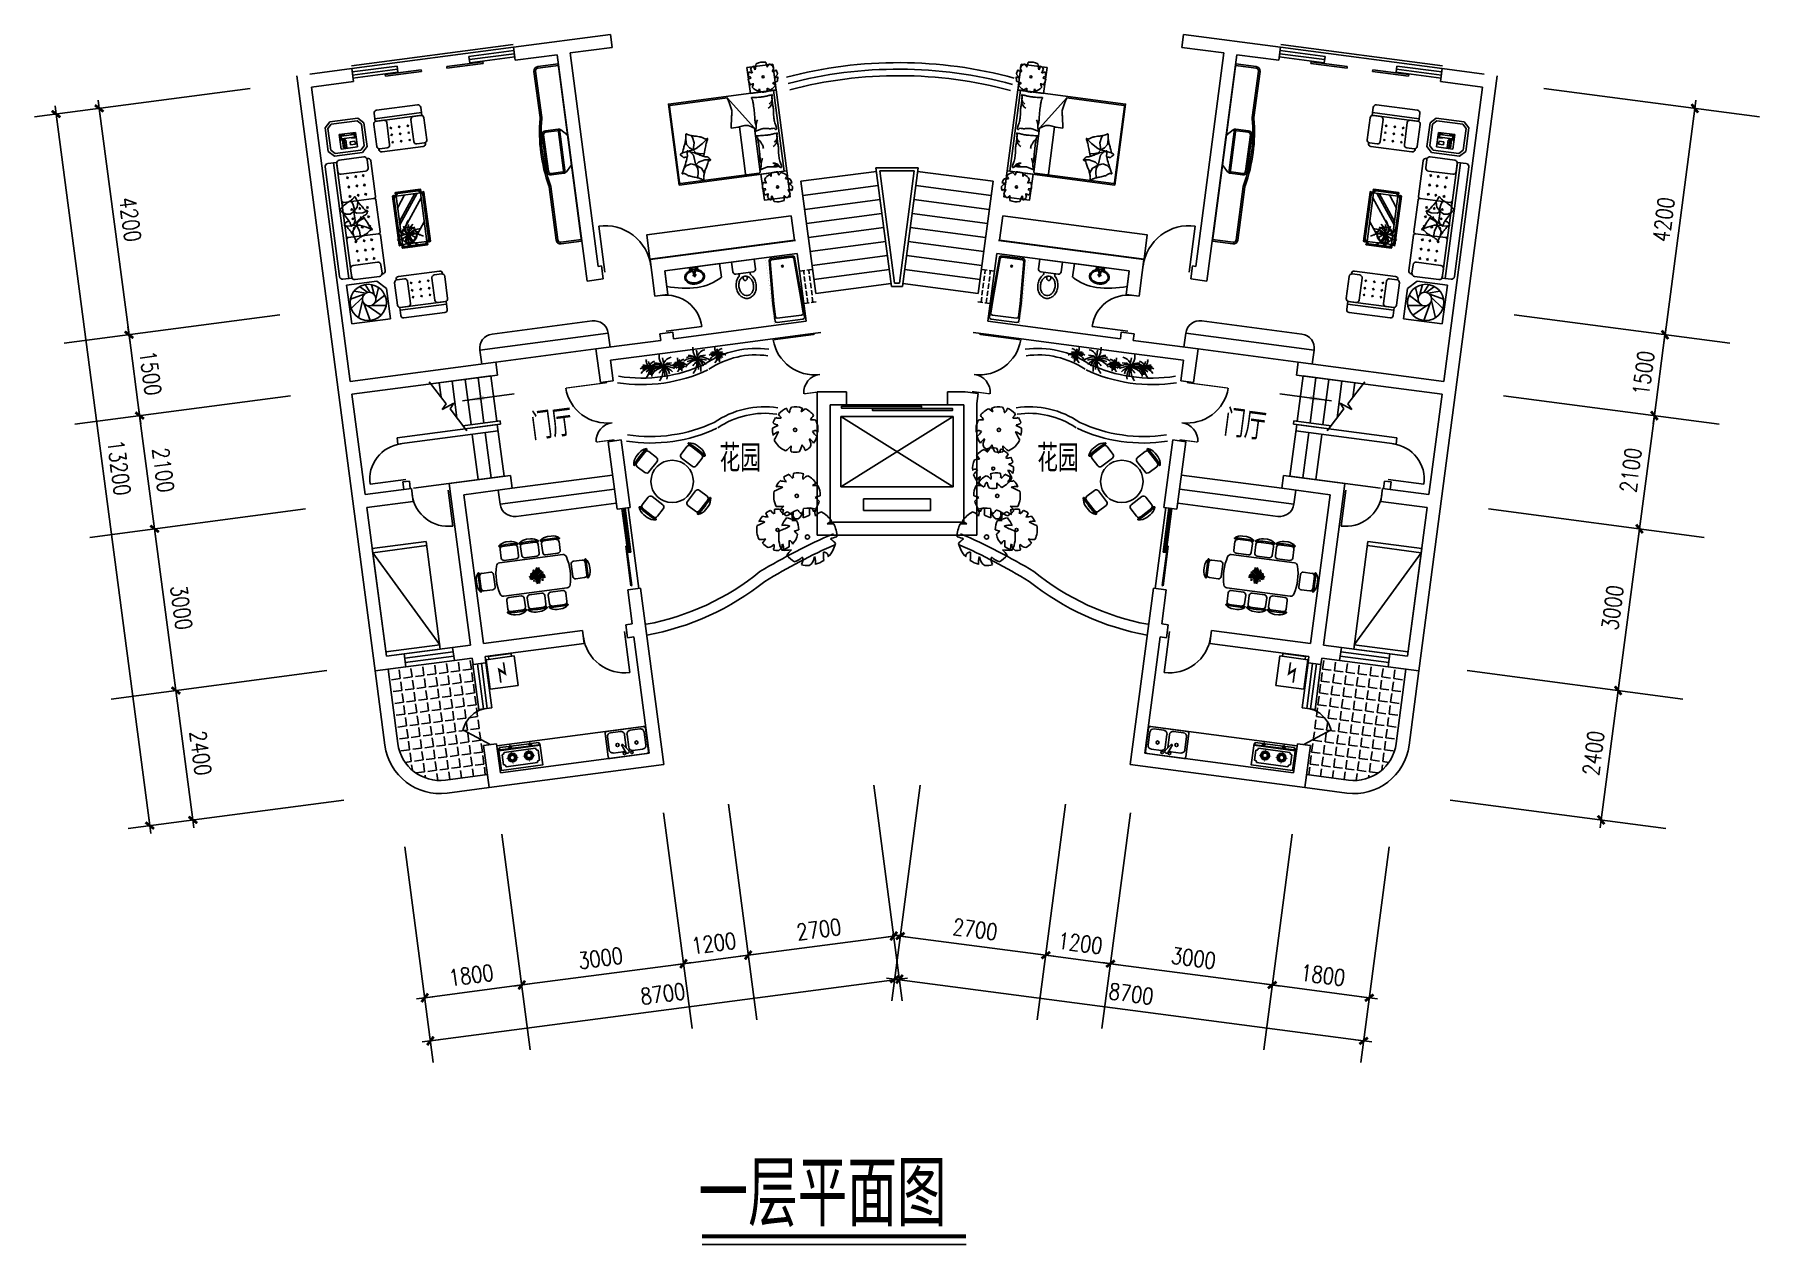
# Model space of a CAD drawing. Header units: millimetres. Extents: x 1109 to 32831, y 481 to 22737.
import ezdxf
from ezdxf.enums import TextEntityAlignment as Align

# ---------------------------------------------------------------- set-up
doc = ezdxf.new("R2010")
doc.units = ezdxf.units.MM
doc.linetypes.add('DASH', pattern=[0.35, 0.25, -0.1])
for name, color, linetype in [('AXIS', 3, 'Continuous'), ('BALCONY', 6, 'Continuous'), ('JJ', 252, 'Continuous'), ('PUB_DIM', 3, 'Continuous'), ('PUB_TEXT', 7, 'Continuous'), ('STAIR', 2, 'Continuous'), ('WALL', 255, 'Continuous'), ('WINDOW', 2, 'Continuous'), ('WINDOW_TEXT', 7, 'Continuous')]:
    doc.layers.add(name, color=color, linetype=linetype)
doc.styles.add('_HZPMK', font='txt.shx', dxfattribs={"bigfont": 'HZPMK.shx'})
doc.styles.add('_XC90', font='txt.shx', dxfattribs={"width": 0.7, "bigfont": 'XC90.shx'})
doc.styles.add('DIM_FONT', font='SIMPLEX.shx', dxfattribs={"width": 0.8})
doc.styles.add('SIMPLEX', font='SIMPLEX.SHX')
doc.styles.get("Standard").update_dxf_attribs({"font": 'arial.ttf'})
doc.dimstyles.new('AXIS', dxfattribs={"dimtxt": 300, "dimasz": 1, "dimexe": 250, "dimexo": 300, "dimgap": 150, "dimtad": 1, "dimdec": 0, "dimdsep": 46, "dimtxsty": 'DIM_FONT', "dimblk": '_DIMX', "dimcen": 2.5, "dimse1": 1, "dimse2": 1, "dimclrt": 7, "dimadec": 0, "dimazin": 0, "dimtfac": 1, "dimtdec": 0, "dimtix": 1, "dimtmove": 2, "dimatfit": 3, "dimldrblk": '_DIMX', "dimfxl": 1, "dimtolj": 1, "dimtzin": 0, "dimarcsym": 0})

msp = doc.modelspace()

# ---------------------------------------------------------------- texts
at = {"layer": 'PUB_TEXT', "style": '_HZPMK', "width": 0.8}
for rotation, p in [(7.5, (10279.2, 15270)), (352.5, (22959.7, 15362.4))]:
    msp.add_text('门厅', height=500, rotation=rotation, dxfattribs=at).set_placement(p)
at = {"layer": 'PUB_TEXT', "width": 0.8}
for s, height, style, p in [('花园', 500, '_HZPMK', (13707.6, 14694.1)), ('花园', 500, '_HZPMK', (19549.3, 14694.1)), ('一层平面图', 1200, '_XC90', (13321.1, 812.9))]:
    msp.add_text(s, height=height, dxfattribs=dict(at, style=style)).set_placement(p)

# ---------------------------------------------------------------- blocks, each defined once
blk = doc.blocks.new('_DIMX')
blk.add_line((-150, 0), (150, 0))
at = {"const_width": 50}
blk.add_lwpolyline([(-70, -70), (70, 70)], dxfattribs=at)
blk = doc.blocks.new('*D52')
at = {"layer": 'AXIS', "color": 0, "lineweight": -2, "transparency": 16777216}
blk.add_line((23870, 5255), (20897, 5646), dxfattribs=at)
at = {"layer": 'DEFPOINTS', "color": 0, "transparency": 16777216}
for p in [(21262, 8422), (24236, 8031), (20896, 5646)]:
    blk.add_point(p, dxfattribs=at)
at = {"layer": 'AXIS', "color": 0, "lineweight": -2, "transparency": 16777216}
for p, rotation in [((20896, 5646), 172.5000000000004), ((23871, 5255), 352.5000000000004)]:
    blk.add_blockref('_DIMX', p, dxfattribs=dict(at, rotation=rotation))
at = {"layer": 'AXIS', "color": 7, "transparency": 16777216, "insert": (22423, 5748), "char_height": 300, "attachment_point": 5, "rotation": 352.5, "style": 'DIM_FONT'}
blk.add_mtext('\\A1;3000', dxfattribs=at)
blk = doc.blocks.new('*D53')
at = {"layer": 'AXIS', "color": 0, "lineweight": -2, "transparency": 16777216}
blk.add_line((25550, 4227), (16926, 5362), dxfattribs=at)
at = {"layer": 'DEFPOINTS', "color": 0, "transparency": 16777216}
for p in [(17395, 8931), (26021, 7796), (16925, 5362)]:
    blk.add_point(p, dxfattribs=at)
at = {"layer": 'AXIS', "color": 0, "lineweight": -2, "transparency": 16777216}
for p, rotation in [((16925, 5362), 172.5000000000001), ((25551, 4227), 352.5000000000001)]:
    blk.add_blockref('_DIMX', p, dxfattribs=dict(at, rotation=rotation))
at = {"layer": 'AXIS', "color": 7, "transparency": 16777216, "insert": (21277, 5092), "char_height": 300, "attachment_point": 5, "rotation": 352.5, "style": 'DIM_FONT'}
blk.add_mtext('\\A1;8700', dxfattribs=at)
blk = doc.blocks.new('_DBLK')
blk.add_line((-0.45, 0), (-0.45, -0.95))
blk.add_arc((-0.45, 0), 0.95, 270, 0)
at = {"layer": 'WINDOW_TEXT', "style": 'SIMPLEX', "flags": 9}
blk.add_attdef('A', text='', height=1, dxfattribs=at).set_placement((0, 1.5), align=Align.MIDDLE)
blk = doc.blocks.new('M_E28MVF')
at = {"color": 0, "linetype": 'ByBlock'}
for p, q in [((0, 413), (0, -413)), ((564, 454), (41, 454)), ((193, 413), (482, 413)), ((606, -413), (606, 413)), ((65, -3), (76, 16)), ((110, 110), (110, 330)), ((280, -98), (118, 24)), ((482, 28), (193, 28)), ((564, 330), (564, 110)), ((79, -42), (266, -122)), ((110, -330), (110, -110)), ((194, -28), (482, -28)), ((266, -122), (280, -98)), ((564, -110), (564, -330)), ((41, -454), (564, -454)), ((482, -413), (193, -413))]:
    blk.add_line(p, q, dxfattribs=at)
for centre, radius in [((69, 83), 27.5), ((275, 213), 34.4), ((69, -83), 27.5), ((275, -213), 34.4)]:
    blk.add_circle(centre, radius, dxfattribs=at)
for centre, radius, start, end in [((41, 413), 41.3, 90, 180), ((193, 330), 82.6, 90, 180), ((482, 330), 82.6, 0, 90), ((564, 413), 41.3, 0, 90), ((100, 3), 27.5, 50.5377, 150), ((193, 110), 82.6, 180, 270), ((482, 110), 82.6, 270, 0), ((89, -16), 27.5, 150, 249.4623), ((193, -110), 82.6, 146.607, 180), ((193, -330), 82.6, 180, 270), ((482, -110), 82.6, 0, 90), ((482, -330), 82.6, 270, 0), ((41, -413), 41.3, 180, 270), ((564, -413), 41.3, 270, 0)]:
    blk.add_arc(centre, radius, start, end, dxfattribs=at)
at = {"style": 'DIM_FONT', "width": 0.8, "flags": 9}
for tag in ['XSIZE', 'YSIZE']:
    blk.add_attdef(tag, (0, 0), '', height=0.5, dxfattribs=at)
blk = doc.blocks.new('_C2IVN')
at = {"layer": 'JJ', "color": 8}
for p, q in [((-844, 1992), (-844, 1839)), ((-32, 2042), (-794, 2042)), ((18, 1842), (18, 1992)), ((327, 1946), (227, 1846)), ((847, 1946), (327, 1946)), ((947, 1846), (847, 1946)), ((-877, 1792), (-877, 1381)), ((18, 1892), (-844, 1892)), ((18, 1842), (-844, 1842)), ((-688, 1842), (-827, 1842)), ((-638, 1381), (-638, 1792)), ((-549, 1700), (-579, 1669)), ((-579, 1700), (-549, 1669)), ((-391, 1700), (-422, 1669)), ((-422, 1700), (-391, 1669)), ((-234, 1700), (-264, 1669)), ((-264, 1700), (-234, 1669)), ((-188, 1381), (-188, 1792)), ((-138, 1842), (2, 1842)), ((52, 1792), (52, 1381)), ((227, 1846), (227, 1405)), ((348, 1896), (277, 1825)), ((277, 1825), (277, 1426)), ((826, 1896), (348, 1896)), ((406, 1690), (706, 1690)), ((406, 1420), (406, 1690)), ((421, 1667), (489, 1667)), ((421, 1592), (421, 1667)), ((489, 1592), (421, 1592)), ((676, 1652), (436, 1652)), ((436, 1652), (436, 1607)), ((436, 1607), (676, 1607)), ((489, 1667), (489, 1652)), ((489, 1607), (489, 1592)), ((691, 1675), (616, 1675)), ((616, 1675), (616, 1652)), ((616, 1607), (616, 1585)), ((624, 1667), (624, 1652)), ((691, 1667), (624, 1667)), ((624, 1607), (624, 1592)), ((624, 1592), (691, 1592)), ((676, 1652), (676, 1607)), ((691, 1592), (691, 1667)), ((706, 1690), (706, 1420)), ((897, 1825), (826, 1896)), ((897, 1426), (897, 1825)), ((947, 1405), (947, 1846)), ((-844, 1331), (-844, 1322)), ((-827, 1331), (-688, 1331)), ((-32, 1272), (-794, 1272)), ((-549, 1573), (-579, 1542)), ((-579, 1573), (-549, 1542)), ((-549, 1435), (-579, 1405)), ((-579, 1435), (-549, 1405)), ((-391, 1573), (-422, 1542)), ((-422, 1573), (-391, 1542)), ((-422, 1435), (-391, 1405)), ((-391, 1435), (-422, 1405)), ((-234, 1573), (-264, 1542)), ((-264, 1573), (-234, 1542)), ((-234, 1435), (-264, 1405)), ((-264, 1435), (-234, 1405)), ((2, 1331), (-138, 1331)), ((18, 1331), (18, 1322)), ((227, 1405), (327, 1305)), ((277, 1426), (348, 1355)), ((327, 1305), (847, 1305)), ((348, 1355), (826, 1355)), ((706, 1420), (406, 1420)), ((526, 1532), (436, 1532)), ((436, 1532), (436, 1472)), ((436, 1472), (526, 1472)), ((526, 1472), (526, 1532)), ((661, 1570), (601, 1570)), ((601, 1570), (601, 1435)), ((601, 1435), (661, 1435)), ((616, 1585), (691, 1585)), ((631, 1570), (631, 1435)), ((661, 1435), (661, 1570)), ((826, 1355), (897, 1426)), ((847, 1305), (947, 1405)), ((194, 474), (194, 1132)), ((259, 1187), (249, 1187)), ((259, 1168), (259, 1014)), ((766, 1223), (314, 1223)), ((314, 959), (766, 959)), ((821, 1187), (821, -958)), ((821, 1187), (986, 1187)), ((821, 1014), (821, 1168)), ((876, 1187), (876, -958)), ((1041, 1132), (1041, -903)), ((351, 899), (385, 866)), ((351, 866), (385, 899)), ((351, 726), (385, 692)), ((351, 692), (385, 726)), ((491, 899), (524, 866)), ((491, 866), (524, 899)), ((491, 726), (524, 692)), ((491, 692), (524, 726)), ((642, 899), (675, 866)), ((642, 866), (675, 899)), ((642, 692), (675, 726)), ((642, 726), (675, 692)), ((-699, -473), (-699, 436)), ((-689, 446), (-684, 446)), ((-674, 427), (-630, 471)), ((-674, 399), (-602, 471)), ((-674, -473), (-674, 436)), ((-649, 486), (-649, 481)), ((-639, 496), (-180, 496)), ((-639, 471), (-180, 471)), ((-634, -469), (-634, 431)), ((-634, 431), (-184, 431)), ((-634, 336), (-184, -284)), ((-572, 431), (-184, -102)), ((-529, 431), (-184, -43)), ((-340, 431), (-184, 216)), ((-144, 399), (-216, 471)), ((-144, 427), (-188, 471)), ((-184, 431), (-184, -469)), ((-170, 486), (-170, 481)), ((-144, 436), (-144, -473)), ((-129, 446), (-134, 446)), ((-119, 436), (-119, -473)), ((194, -181), (194, 410)), ((227, 442), (788, 442)), ((351, 552), (385, 519)), ((351, 519), (385, 552)), ((491, 552), (524, 519)), ((491, 519), (524, 552)), ((529, 409), (534, 430)), ((552, 320), (529, 409)), ((627, 249), (552, 320)), ((610, 312), (620, 372)), ((620, 372), (647, 458)), ((642, 552), (675, 519)), ((642, 519), (675, 552)), ((647, 458), (653, 460)), ((351, 276), (385, 309)), ((351, 309), (385, 276)), ((351, 102), (385, 136)), ((351, 136), (385, 102)), ((374, 229), (465, 205)), ((528, 77), (451, 104)), ((465, 205), (576, 215)), ((491, 276), (524, 309)), ((491, 309), (524, 276)), ((491, 102), (524, 136)), ((491, 136), (524, 102)), ((577, 53), (528, 77)), ((576, 215), (627, 249)), ((607, -3), (577, 53)), ((601, 51), (649, 24)), ((627, 249), (610, 312)), ((627, 249), (623, 82)), ((623, 82), (650, 33)), ((627, 249), (697, 212)), ((642, 276), (675, 309)), ((642, 309), (675, 276)), ((642, 136), (675, 102)), ((642, 102), (675, 136)), ((649, 24), (686, 3)), ((650, 33), (656, 22)), ((697, 212), (772, 222)), ((772, 222), (834, 262)), ((-634, -106), (-371, -469)), ((194, -903), (194, -245)), ((227, -213), (788, -213)), ((331, -123), (432, -65)), ((351, -71), (385, -38)), ((351, -38), (385, -71)), ((351, -291), (385, -324)), ((351, -324), (385, -291)), ((432, -65), (556, -12)), ((491, -71), (524, -38)), ((491, -38), (524, -71)), ((491, -291), (524, -324)), ((491, -324), (524, -291)), ((556, -12), (607, -3)), ((607, -3), (565, -113)), ((565, -113), (566, -234)), ((607, -3), (692, -2)), ((607, -3), (658, -53)), ((642, -71), (675, -38)), ((642, -38), (675, -71)), ((642, -291), (675, -324)), ((642, -324), (675, -291)), ((658, -53), (693, -117)), ((693, -117), (683, -199)), ((706, -2), (791, -2)), ((-689, -483), (-684, -483)), ((-674, -437), (-602, -509)), ((-674, -465), (-630, -509)), ((-649, -524), (-649, -519)), ((-180, -509), (-639, -509)), ((-180, -534), (-639, -534)), ((-184, -469), (-634, -469)), ((-144, -437), (-216, -509)), ((-144, -465), (-188, -509)), ((-170, -524), (-170, -519)), ((-129, -483), (-134, -483)), ((351, -464), (385, -497)), ((351, -497), (385, -464)), ((491, -464), (524, -497)), ((491, -497), (524, -464)), ((642, -497), (675, -464)), ((642, -464), (675, -497)), ((259, -940), (259, -785)), ((314, -730), (766, -730)), ((351, -637), (385, -671)), ((351, -671), (385, -637)), ((491, -637), (524, -671)), ((491, -671), (524, -637)), ((642, -637), (675, -671)), ((642, -671), (675, -637)), ((821, -785), (821, -940)), ((-877, -1561), (-877, -1150)), ((-844, -1100), (-844, -1091)), ((-827, -1100), (-688, -1100)), ((-32, -1041), (-794, -1041)), ((-638, -1150), (-638, -1561)), ((-579, -1205), (-549, -1175)), ((-549, -1205), (-579, -1175)), ((-391, -1205), (-422, -1175)), ((-422, -1205), (-391, -1175)), ((-264, -1205), (-234, -1175)), ((-234, -1205), (-264, -1175)), ((-188, -1150), (-188, -1561)), ((2, -1100), (-138, -1100)), ((18, -1100), (18, -1091)), ((52, -1561), (52, -1150)), ((373, -1073), (213, -1233)), ((213, -1233), (213, -1793)), ((259, -958), (249, -958)), ((766, -995), (314, -995)), ((432, -1398), (360, -1192)), ((933, -1073), (373, -1073)), ((455, -1312), (476, -1126)), ((521, -1264), (595, -1110)), ((561, -1259), (702, -1132)), ((605, -1269), (812, -1204)), ((986, -958), (818, -958)), ((933, -1073), (933, -1793)), ((-579, -1342), (-549, -1312)), ((-549, -1342), (-579, -1312)), ((-579, -1469), (-549, -1439)), ((-549, -1469), (-579, -1439)), ((-422, -1342), (-391, -1312)), ((-391, -1342), (-422, -1312)), ((-422, -1469), (-391, -1439)), ((-391, -1469), (-422, -1439)), ((-264, -1342), (-234, -1312)), ((-234, -1342), (-264, -1312)), ((-264, -1469), (-234, -1439)), ((-234, -1469), (-264, -1439)), ((467, -1471), (260, -1348)), ((525, -1504), (262, -1540)), ((610, -1497), (373, -1703)), ((664, -1447), (590, -1775)), ((633, -1285), (896, -1338)), ((668, -1333), (904, -1515)), ((680, -1399), (792, -1698)), ((-844, -1761), (-844, -1609)), ((18, -1611), (-844, -1611)), ((18, -1661), (-844, -1661)), ((-688, -1611), (-827, -1611)), ((-32, -1811), (-794, -1811)), ((-138, -1611), (2, -1611)), ((18, -1611), (18, -1761)), ((213, -1793), (933, -1793))]:
    blk.add_line(p, q, dxfattribs=at)
for centre, radius in [((-327, -308), 144), ((580, -1442), 333), ((556, -1384), 125)]:
    blk.add_circle(centre, radius, dxfattribs=at)
for centre, radius, start, end in [((-794, 1992), 50, 90, 180), ((-32, 1992), 50, 0, 90), ((-827, 1792), 50, 90, 180), ((-688, 1792), 50, 0, 90), ((-138, 1792), 50, 90, 180), ((2, 1792), 50, 0, 90), ((-827, 1381), 50, 180, 270), ((-794, 1322), 50, 180, 270), ((-688, 1381), 50, 270, 0), ((-138, 1381), 50, 180, 270), ((-32, 1322), 50, 270, 0), ((2, 1381), 50, 270, 0), ((249, 1132), 55, 90, 180), ((314, 1168), 55, 90, 180), ((314, 1014), 55, 180, 270), ((766, 1168), 55, 0, 90), ((766, 1014), 55, 270, 0), ((986, 1132), 55, 0, 90), ((-689, 436), 10, 90, 180), ((-684, 436), 10, 0, 90), ((-639, 486), 10, 90, 180), ((-639, 481), 10, 180, 270), ((-180, 486), 10, 0, 90), ((-180, 481), 10, 270, 0), ((-134, 436), 10, 90, 180), ((-129, 436), 10, 0, 90), ((227, 475), 33, 180, 270), ((227, 409), 33, 90, 180), ((4960, -2791), 5467, 145.0565, 145.4049), ((-3810, 3336), 5231, 325.0565, 325.4126), ((37, 684), 559, 325.4126, 332.1561), ((190, 603), 385, 332.1561, 340.2795), ((500, 492), 56.4, 340.2795, 356.2928), ((610, 485), 53.6, 159.8645, 176.2928), ((602, 488), 45.6, 141.213, 159.8645), ((571, 513), 5.2, 83.8661, 141.213), ((570, 503), 15, 33.4134, 83.8661), ((639, 549), 67.7, 213.4134, 236.5715), ((1915, 2483), 2385, 236.5715, 237.7316), ((728, 602), 161, 237.7316, 242.1966), ((881, 892), 489, 242.1966, 244.6678), ((40, -884), 1477, 63.2463, 64.6678), ((-103, -1168), 1795, 60.6692, 63.2463), ((689, 243), 176, 52.4353, 60.6692), ((788, 475), 33, 270, 0), ((788, 409), 33, 0, 90), ((753, 325), 72.6, 38.8084, 52.4353), ((945, 479), 174, 218.8084, 227.6032), ((1040, 584), 315, 227.6032, 231.6909), ((866, 364), 35.3, 231.6909, 243.9379), ((857, 345), 13.7, 243.9379, 261.2374), ((865, 400), 69.1, 261.2374, 268.9162), ((864, 343), 12.7, 268.9162, 311.9297), ((831, 346), 53.9, 309.9234, 328.1636), ((877, 330), 5.64, 65.228, 131.9297), ((850, 335), 31.6, 328.1636, 352.4572), ((877, 331), 3.97, 352.4572, 65.228), ((382, 225), 11.4, 79.6592, 211.7183), ((426, 252), 62.4, 211.7183, 217.0321), ((-3686, 2036), 4564, 332.776, 333.8211), ((343, 190), 40.5, 30.4335, 37.0321), ((83, 36), 343, 29.121, 30.4335), ((899, 491), 592, 209.121, 210.1198), ((390, 268), 32.1, 259.6592, 325.6145), ((556, 292), 195, 210.1198, 216.4272), ((455, 218), 69.4, 216.4272, 227.0111), ((421, 182), 20.2, 227.0111, 270.9539), ((-2119, 1266), 2818, 333.8211, 336.2962), ((-1874, 1817), 2775, 325.6145, 326.4901), ((422, 120), 41.1, 60.4885, 90.9539), ((1946, -713), 1807, 145.4049, 146.4901), ((-1, -628), 901, 57.8519, 60.4885), ((366, 175), 104, 336.2962, 342.1681), ((-326, -1145), 1511, 55.8164, 57.8519), ((-265, -1055), 1402, 52.9687, 55.8164), ((696, 218), 192, 232.9687, 240.6692), ((676, -15), 20.7, 10.0915, 60.6692), ((875, -48), 175, 158.024, 164.9225), ((563, 78), 161, 338.024, 345.2264), ((657, 53), 63.8, 345.2264, 357.4165), ((780, 47), 59.4, 164.7831, 177.4165), ((823, 36), 104, 151.9004, 164.7831), ((3217, -1242), 2818, 149.4252, 151.9004), ((1137, 900), 901, 243.5599, 244.8844), ((772, 121), 41.1, 244.8844, 275.3498), ((778, 60), 20.2, 51.407, 95.3498), ((816, -23), 32.1, 84.0551, 150.0104), ((747, 22), 69.4, 40.823, 51.407), ((4721, -2131), 4564, 148.3802, 149.4252), ((652, -60), 195, 34.5157, 40.823), ((325, -285), 592, 33.5169, 34.5157), ((1104, 231), 343, 213.5169, 214.8293), ((820, 20), 11.4, 264.0551, 36.1142), ((856, 58), 40.5, 214.8293, 221.428), ((779, -10), 62.4, 36.1142, 41.428), ((1473, -131), 750, 145.8019, 148.3802), ((911, 251), 71, 129.9234, 145.8019), ((-385, -624), 325, 81.2496, 128.2333), ((-511, -482), 260, 44.4861, 99.3762), ((-474, -613), 346, 65.0888, 95.9637), ((-620, -269), 287, 301.315, 352.1378), ((-451, -226), 6, 90, 270), ((-496, -364), 190, 24.0956, 76.2953), ((-451, -226), 6, 270, 90), ((-1569, 1013), 1790, 309.0488, 312.6799), ((-606, -344), 291, 13.0452, 49.7766), ((-395, -270), 6, 90, 270), ((-395, -311), 6, 90, 270), ((-395, -270), 6, 270, 90), ((-395, -311), 6, 270, 90), ((-388, -196), 6, 90, 270), ((-388, -196), 6, 270, 90), ((-967, -267), 642, 340.5249, 357.8244), ((-540, -405), 234, 323.3231, 25.7633), ((-570, -228), 293, 348.5516, 40.9815), ((-339, -303), 6, 90, 270), ((-815, -280), 502, 358.3286, 18.729), ((-339, -303), 6, 270, 90), ((-329, -283), 6, 90, 270), ((-326, -314), 6, 90, 270), ((-329, -283), 6, 270, 90), ((92, 395), 810, 238.9873, 250.361), ((-326, -314), 6, 270, 90), ((-319, -300), 6, 90, 270), ((-440, -421), 169, 332.9909, 45.9102), ((-319, -300), 6, 270, 90), ((-306, -294), 6, 90, 270), ((-370, -176), 126, 298.8901, 348.4579), ((-500, -110), 259, 318.7581, 353.8624), ((-329, -109), 193, 276.9904, 348.0284), ((-306, -294), 6, 270, 90), ((-293, -130), 6, 90, 270), ((-482, -448), 233, 355.8741, 36.9558), ((-293, -130), 6, 270, 90), ((-286, -259), 6, 90, 270), ((-286, -259), 6, 270, 90), ((-287, -782), 490, 73.8561, 89.1105), ((-263, -231), 6, 90, 270), ((-263, -231), 6, 270, 90), ((227, -180), 33, 180, 270), ((227, -246), 33, 90, 180), ((362, -125), 31.6, 152.5595, 176.8531), ((335, -124), 3.97, 176.8531, 249.6239), ((335, -122), 5.64, 249.6239, 316.3255), ((382, -135), 53.9, 134.3193, 152.5595), ((349, -135), 12.7, 93.3121, 136.3255), ((295, -46), 71, 314.3193, 330.1978), ((352, -191), 69.1, 85.6333, 93.3121), ((-294, 291), 750, 330.1978, 332.776), ((356, -136), 13.7, 68.3338, 85.6333), ((348, -156), 35.3, 56.0868, 68.3338), ((192, -388), 315, 51.9991, 56.0868), ((279, -277), 174, 43.2042, 51.9991), ((459, -108), 72.6, 223.2042, 236.8312), ((515, -22), 176, 236.8312, 245.0651), ((1198, 1446), 1795, 245.0651, 247.6422), ((1077, 1152), 1477, 247.6422, 249.0637), ((374, -683), 489, 66.5925, 69.0637), ((504, -383), 161, 62.1274, 66.5925), ((-535, -2349), 2385, 60.9674, 62.1274), ((589, -323), 67.7, 37.8092, 60.9674), ((655, -272), 15, 217.8092, 268.262), ((654, -282), 5.2, 268.262, 325.6089), ((621, -259), 45.6, 325.6089, 344.2604), ((613, -257), 53.6, 344.2604, 0.6887), ((723, -255), 56.4, 164.6754, 180.6887), ((1040, -342), 385, 156.552, 164.6754), ((1200, -411), 559, 149.8085, 156.552), ((700, -10), 4.18, 190.0915, 333.5248), ((696, -8), 8.25, 333.5248, 357.164), ((735, -10), 30.4, 164.9225, 177.164), ((5238, -2761), 5231, 149.4524, 149.8085), ((-3975, 2676), 5467, 329.4524, 329.8007), ((-811, 835), 1807, 329.8007, 330.8859), ((3191, -1394), 2775, 150.0104, 150.8859), ((788, -180), 33, 270, 0), ((788, -246), 33, 0, 90), ((-689, -473), 10, 180, 270), ((-684, -473), 10, 270, 0), ((-639, -519), 10, 90, 180), ((-639, -524), 10, 180, 270), ((-520, -330), 6, 90, 270), ((-520, -330), 6, 270, 90), ((-385, -424), 6, 90, 270), ((-385, -424), 6, 270, 90), ((-322, -492), 6, 90, 270), ((-322, -492), 6, 270, 90), ((-250, -415), 6, 90, 270), ((-250, -415), 6, 270, 90), ((-119, -156), 219, 252.9456, 276.4814), ((-180, -519), 10, 0, 90), ((-180, -524), 10, 270, 0), ((-134, -473), 10, 180, 270), ((-129, -473), 10, 270, 0), ((249, -903), 55, 180, 270), ((314, -785), 55, 90, 180), ((314, -940), 55, 180, 270), ((766, -785), 55, 0, 90), ((766, -940), 55, 270, 0), ((986, -903), 55, 270, 0), ((-827, -1150), 50, 90, 180), ((-794, -1091), 50, 90, 180), ((-688, -1150), 50, 0, 90), ((-138, -1150), 50, 90, 180), ((-32, -1091), 50, 360, 90), ((2, -1150), 50, 0, 90), ((-827, -1561), 50, 180, 270), ((-688, -1561), 50, 270, 0), ((-138, -1561), 50, 180, 270), ((2, -1561), 50, 270, 0), ((-794, -1761), 50, 180, 270), ((-32, -1761), 50, 270, 0)]:
    blk.add_arc(centre, radius, start, end, dxfattribs=at)
at = {"style": 'DIM_FONT', "width": 0.8, "flags": 9}
for tag in ['XSIZE', 'YSIZE']:
    blk.add_attdef(tag, (0, 0), '', height=0.5, dxfattribs=at)
blk = doc.blocks.new('_GCBLK')
at = {"linetype": 'DASH'}
for p, q in [((-0.5, -0.5), (-0.5, 0.5)), ((-0.5, 0.2), (0.5, 0.2)), ((0.5, -0.5), (0.5, 0.5)), ((-0.5, -0.2), (0.5, -0.2))]:
    blk.add_line(p, q, dxfattribs=at)
at = {"style": 'SIMPLEX', "flags": 9}
blk.add_attdef('A', text='', height=1, dxfattribs=at).set_placement((0, 1.5), align=Align.MIDDLE)
blk = doc.blocks.new('M_E10')
for p, q in [((-740, -70), (-740, -680)), ((-700, -30), (-302, -30)), ((-640, -90), (-640, -660)), ((-600, -50), (-300, -50)), ((-300, -50), (695, -96)), ((-298, -30), (724, -76)), ((730, -136), (730, -614)), ((760, -116), (760, -634)), ((-700, -720), (-302, -720)), ((-600, -700), (-300, -700)), ((695, -654), (-300, -700)), ((685, -654), (-300, -700)), ((724, -674), (-298, -720))]:
    blk.add_line(p, q)
at = {"const_width": 1.5}
for points in [[(-800, 0), (800, 0)], [(-800, -750), (-800, 0)], [(800, 0), (800, -750)], [(800, -750), (-800, -750)]]:
    blk.add_lwpolyline(points, dxfattribs=at)
for radius in [20, 16]:
    blk.add_circle((550, -386), radius)
for centre, start, end in [((-700, -70), 90, 180), ((-600, -90), 90, 180), ((-302, -70), 83.7966, 90), ((690, -136), 0, 83.3675), ((720, -116), 0, 83.7966), ((-700, -680), 180, 270), ((-600, -660), 180, 270), ((-302, -680), 270, 276.2034), ((690, -614), 276.6325, 0), ((720, -634), 276.2034, 0)]:
    blk.add_arc(centre, 40, start, end)
at = {"width": 0.8, "flags": 9}
for tag in ['XSIZE', 'YSIZE']:
    blk.add_attdef(tag, (0, 0), '', height=0.5, dxfattribs=at)
blk = doc.blocks.new('M_C26ZLR')
for p, q in [((-238, 923), (222, 923)), ((-233, 856), (-233, 631)), ((-58, 1023), (42, 1023)), ((217, 856), (217, 631)), ((-165, 563), (150, 563)), ((-1039, -58), (-1039, 42)), ((-939, -238), (-939, 222)), ((-872, 217), (-647, 217)), ((-579, -165), (-579, 150)), ((563, 150), (563, -165)), ((856, 217), (631, 217)), ((923, 222), (923, -238)), ((1023, 42), (1023, -58)), ((-872, -233), (-647, -233)), ((856, -233), (631, -233)), ((-233, -872), (-233, -647)), ((150, -579), (-165, -579)), ((217, -872), (217, -647)), ((222, -939), (-238, -939)), ((42, -1039), (-58, -1039))]:
    blk.add_line(p, q)
blk.add_circle((-8, -8), 500)
for centre, radius, start, end in [((-247, 940), 10, 130.7265, 202.67), ((-238, 943), 20, 202.67, 270), ((-48, 708), 316, 91.7651, 130.7265), ((-8, -1754), 2713, 84.8023, 95.1977), ((-165, 856), 67.5, 90, 180), ((32, 708), 316, 49.2735, 88.2349), ((150, 856), 67.5, 0, 90), ((222, 943), 20, 270, 337.33), ((231, 940), 10, 337.33, 49.2735), ((-165, 631), 67.5, 180, 270), ((150, 631), 67.5, 270, 0), ((-724, 32), 316, 139.2735, 178.2349), ((1739, -8), 2713, 174.8023, 185.1977), ((-955, 231), 10, 67.33, 139.2735), ((-959, 222), 20, 0, 67.33), ((-872, 150), 67.5, 90, 180), ((-647, 150), 67.5, 0, 90), ((631, 150), 67.5, 90, 180), ((856, 150), 67.5, 0, 90), ((943, 222), 20, 112.67, 180), ((940, 231), 10, 40.7265, 112.67), ((708, 32), 316, 1.7651, 40.7265), ((-1754, -8), 2713, 354.8023, 5.1977), ((-724, -48), 316, 181.7651, 220.7265), ((-955, -247), 10, 220.7265, 292.67), ((-959, -238), 20, 292.67, 0), ((-872, -165), 67.5, 180, 270), ((-647, -165), 67.5, 270, 0), ((631, -165), 67.5, 180, 270), ((856, -165), 67.5, 270, 0), ((943, -238), 20, 180, 247.33), ((940, -247), 10, 247.33, 319.2735), ((708, -48), 316, 319.2735, 358.2349), ((-165, -647), 67.5, 90, 180), ((150, -647), 67.5, 0, 90), ((-247, -955), 10, 157.33, 229.2735), ((-238, -959), 20, 90, 157.33), ((-48, -724), 316, 229.2735, 268.2349), ((-8, 1739), 2713, 264.8023, 275.1977), ((-165, -872), 67.5, 180, 270), ((32, -724), 316, 271.7651, 310.7265), ((150, -872), 67.5, 270, 0), ((222, -959), 20, 22.67, 90), ((231, -955), 10, 310.7265, 22.67)]:
    blk.add_arc(centre, radius, start, end)
at = {"width": 0.8, "flags": 9}
for tag in ['XSIZE', 'YSIZE']:
    blk.add_attdef(tag, (0, 0), '', height=0.5, dxfattribs=at)
blk = doc.blocks.new('M_B8IMA')
for p, q in [((0.277, 1.929), (0.202, 1.656)), ((0.5, 0), (0.277, 1.929)), ((0.202, 1.656), (0.14, 1.31)), ((0.14, 1.31), (0.093, 0.906)), ((0.093, 0.906), (0.064, 0.463)), ((-0.5, 0.5), (0.056, 0.5)), ((0.064, 0.463), (0.055, 0)), ((0.056, 0.5), (0.056, -0.5)), ((-0.5, 0.15), (0.056, 0.15)), ((-0.5, -0.15), (0.056, -0.15)), ((-0.5, -0.5), (0.056, -0.5))]:
    blk.add_line(p, q)
blk = doc.blocks.new('_E2XNZ')
at = {"layer": 'JJ', "linetype": 'Continuous'}
for p, q in [((-365, 382), (-365, -382)), ((-416, 171), (-416, 165)), ((-416, -200), (-416, -206))]:
    blk.add_line(p, q, dxfattribs=at)
for points in [[(-419, 184), (-419, 362), (-378, 362), (-378, -365)], [(-400, -382), (0, -382), (0, 382), (-400, 382), (-400, 362)], [(-282, 334), (-99, 334)], [(-419, -187), (-419, 153)], [(-322, -293), (-322, 293)], [(-55, 289), (-55, -293)], [(-378, -365), (-419, -365), (-419, -218)], [(-400, -365), (-400, -382)], [(-95, -334), (-282, -334)]]:
    blk.add_lwpolyline(points, dxfattribs=at)
for points in [[(-407, 165), (-433, 165), (-433, 171), (-407, 171)], [(-407, -206), (-433, -206), (-433, -200), (-407, -200)]]:
    blk.add_lwpolyline(points, close=True, dxfattribs=at)
for points in [[(-409, 144, 0.174705), (-405, 146, 0.104203), (-401, 151, 0.064948), (-398, 159, 0.051099), (-397, 168, 0.051099), (-398, 178, 0.064948), (-401, 185, 0.104203), (-405, 191, 0.174705), (-409, 192, 0.174705), (-414, 191, 0.104203), (-418, 185, 0.122225), (-421, 171, 0.051099)], [(-421, 165, 0.122225), (-418, 151, 0.104203), (-414, 146, 0.174705), (-409, 144, 0.174705)], [(-401, 144, 0.174705), (-397, 146, 0.104203), (-393, 151, 0.064948), (-390, 159, 0.051099), (-389, 168, 0.051099), (-390, 178, 0.064948), (-393, 185, 0.104203), (-397, 191, 0.174705), (-401, 192, 0.171308), (-405, 191, 0.104203)], [(-405, 146, 0.171308), (-401, 144, 0.174705)], [(-409, -227, 0.174705), (-405, -225, 0.104203), (-401, -220, 0.064948), (-398, -212, 0.051099), (-397, -203, 0.051099), (-398, -193, 0.064948), (-401, -186, 0.104203), (-405, -180, 0.174705), (-409, -179, 0.174705), (-414, -180, 0.104203), (-418, -186, 0.122225), (-421, -200, 0.051099)], [(-421, -206, 0.122225), (-418, -220, 0.104203), (-414, -225, 0.174705), (-409, -227, 0.174705)], [(-401, -227, 0.174705), (-397, -225, 0.104203), (-393, -220, 0.064948), (-390, -212, 0.051099), (-389, -203, 0.051099), (-390, -193, 0.064948), (-393, -186, 0.104203), (-397, -180, 0.174705), (-401, -179, 0.171308), (-405, -180, 0.104203)], [(-405, -225, 0.171308), (-401, -227, 0.174705)]]:
    blk.add_lwpolyline(points, format="xyb", dxfattribs=at)
at = {"layer": 'JJ', "linetype": 'Continuous', "const_width": 10}
for points in [[(-336, 152), (-270, 152)], [(-200, 233), (-200, 268)], [(-200, 31), (-200, 75)], [(-136, 154), (-82, 154)], [(-331, -155), (-281, -155)], [(-200, -99), (-200, -40)], [(-195, -262), (-195, -221)], [(-126, -155), (-85, -155)]]:
    blk.add_lwpolyline(points, dxfattribs=at)
at = {"layer": 'JJ', "linetype": 'Continuous'}
for centre, radius in [((-206, 153), 80), ((-206, 153), 60.4), ((-206, 153), 43.8), ((-206, -155), 80), ((-206, -155), 60.4), ((-206, -155), 43.8)]:
    blk.add_circle(centre, radius, dxfattribs=at)
for centre, radius, start, end in [((-322, 334), 40.7, 270, 0), ((-55, 334), 44.4, 180, 270), ((-322, -334), 40.7, 0, 90), ((-55, -334), 40.7, 90, 180)]:
    blk.add_arc(centre, radius, start, end, dxfattribs=at)
at = {"style": 'DIM_FONT', "width": 0.8, "flags": 9}
for tag in ['XSIZE', 'YSIZE']:
    blk.add_attdef(tag, (0, 0), '', height=0.5, dxfattribs=at)
blk = doc.blocks.new('RECTANG')
for p, q in [((1, 1), (0, 1)), ((0, 1), (0, 0)), ((1, 0), (1, 1)), ((0, 0), (1, 0))]:
    blk.add_line(p, q)
blk = doc.blocks.new('M_C0')
for p, q in [((-920, 0), (-920, 1000)), ((-920, 1000), (920, 0)), ((920, 1000), (920, 0))]:
    blk.add_line(p, q)
at = {"xscale": 1999.996, "yscale": 999.998, "zscale": 1999.996}
blk.add_blockref('RECTANG', (-1000, 0), dxfattribs=at)
at = {"width": 0.8, "flags": 9}
for tag, p, height in [('XSIZE', (-998, 784), 0.0001), ('YSIZE', (998, 768), 0.0001), ('XSIZE', (0, 0), 0.5), ('YSIZE', (0, 0), 0.5)]:
    blk.add_attdef(tag, p, '', height=height, dxfattribs=at)
blk = doc.blocks.new('_E3ZHJ')
at = {"layer": 'JJ'}
for p, q in [((0, 420), (50, 420)), ((0, 0), (0, 420)), ((50, 470), (600, 470)), ((50, -50), (50, 470)), ((600, -50), (600, 470)), ((0, 0), (50, 0)), ((142, 160), (346, 160)), ((265, 258), (503, 258)), ((346, 160), (265, 258)), ((50, -50), (600, -50))]:
    blk.add_line(p, q, dxfattribs=at)
at = {"layer": 'JJ', "linetype": 'Continuous'}
for points in [[(142, 160, 0, 40, 0), (346, 160, 40, 40, 0), (307, 207, 40, 40, 0)], [(503, 258, 0, 40, 0), (265, 258, 40, 40, 0), (307, 207, 40, 40, 0)]]:
    blk.add_lwpolyline(points, format="xyseb", dxfattribs=at)
at = {"style": 'DIM_FONT', "width": 0.8, "flags": 9}
for tag in ['XSIZE', 'YSIZE']:
    blk.add_attdef(tag, (0, 0), '', height=0.5, dxfattribs=at)
blk = doc.blocks.new('_WBLK')
for p, q in [((-0.5, 0.5), (0.5, 0.5)), ((0.5, 0.167), (-0.5, 0.167)), ((0.5, -0.167), (-0.5, -0.167)), ((-0.5, -0.5), (0.5, -0.5))]:
    blk.add_line(p, q)
at = {"layer": 'WINDOW_TEXT', "style": 'SIMPLEX', "flags": 9}
blk.add_attdef('A', text='', height=1, dxfattribs=at).set_placement((0, 1.5), align=Align.MIDDLE)
blk = doc.blocks.new('_C0IGJ')
at = {"layer": 'JJ', "color": 8}
for p, q in [((-215, 1069), (199, 1069)), ((-210, 1008), (-210, 806)), ((-53, 1159), (37, 1159)), ((195, 1008), (195, 806)), ((-763, 115), (-763, 529)), ((-702, 525), (-500, 525)), ((-439, 181), (-439, 464)), ((-395, -888), (-395, 580)), ((-150, 745), (134, 745)), ((379, 580), (379, -888)), ((423, 181), (423, 464)), ((686, 525), (484, 525)), ((747, 115), (747, 529)), ((-853, 278), (-853, 367)), ((-763, -361), (-763, 53)), ((-702, 120), (-500, 120)), ((-702, 48), (-500, 48)), ((686, 120), (484, 120)), ((686, 48), (484, 48)), ((747, -361), (747, 53)), ((837, 278), (837, 367)), ((-853, -199), (-853, -110)), ((-702, -357), (-500, -357)), ((-439, -296), (-439, -12)), ((-170, -278), (7, -247)), ((38, -69), (7, -247)), ((187, -247), (7, -247)), ((38, -424), (7, -247)), ((423, -296), (423, -12)), ((686, -357), (484, -357)), ((837, -199), (837, -110)), ((-853, -685), (-853, -596)), ((-763, -847), (-763, -433)), ((-702, -438), (-500, -438)), ((-439, -782), (-439, -499)), ((423, -782), (423, -499)), ((686, -438), (484, -438)), ((747, -847), (747, -433)), ((837, -685), (837, -596)), ((-702, -843), (-500, -843)), ((-210, -1316), (-210, -1114)), ((-150, -1053), (134, -1053)), ((195, -1316), (195, -1114)), ((686, -843), (484, -843)), ((-215, -1377), (199, -1377)), ((-53, -1467), (37, -1467))]:
    blk.add_line(p, q, dxfattribs=at)
for centre, radius, start, end in [((-223, 1083), 9, 130.7265, 202.67), ((-215, 1087), 18, 202.67, 270), ((-44, 875), 284, 91.7651, 130.7265), ((-8, -1341), 2441, 84.8023, 95.1977), ((-150, 1008), 60.8, 90, 180), ((-150, 806), 60.8, 180, 270), ((28, 875), 284, 49.2735, 88.2349), ((134, 1008), 60.8, 0, 90), ((134, 806), 60.8, 270, 0), ((199, 1087), 18, 270, 337.33), ((207, 1083), 9, 337.33, 49.2735), ((-569, 358), 284, 139.2735, 178.2349), ((1647, 322), 2441, 174.8023, 185.1977), ((-778, 538), 9, 67.33, 139.2735), ((-781, 529), 18, 0, 67.33), ((-702, 464), 60.8, 90, 180), ((-500, 464), 60.8, 0, 90), ((-315, 580), 80, 104.1071, 180), ((-8, -548), 1249, 74.8539, 105.1461), ((299, 580), 80, 0, 75.8929), ((484, 464), 60.8, 90, 180), ((686, 464), 60.8, 0, 90), ((765, 529), 18, 112.67, 180), ((762, 538), 9, 40.7265, 112.67), ((-1663, 322), 2441, 354.8023, 5.1977), ((553, 358), 284, 1.7651, 40.7265), ((-569, 287), 284, 181.7651, 220.7265), ((-569, -118), 284, 139.2735, 178.2349), ((1647, -154), 2441, 174.8023, 185.1977), ((-778, 107), 9, 220.7265, 292.67), ((-778, 61), 9, 67.33, 139.2735), ((-781, 115), 18, 292.67, 0), ((-781, 53), 18, 0, 67.33), ((-702, 181), 60.8, 180, 270), ((-702, -12), 60.8, 90, 180), ((-500, 181), 60.8, 270, 0), ((-500, -12), 60.8, 0, 90), ((484, 181), 60.8, 180, 270), ((484, -12), 60.8, 90, 180), ((686, 181), 60.8, 270, 0), ((686, -12), 60.8, 0, 90), ((765, 115), 18, 180, 247.33), ((765, 53), 18, 112.67, 180), ((762, 107), 9, 247.33, 319.2735), ((762, 61), 9, 40.7265, 112.67), ((553, 287), 284, 319.2735, 358.2349), ((553, -118), 284, 1.7651, 40.7265), ((-1663, -154), 2441, 354.8023, 5.1977), ((-569, -190), 284, 181.7651, 220.7265), ((-778, -370), 9, 220.7265, 292.67), ((-781, -361), 18, 292.67, 0), ((-702, -296), 60.8, 180, 270), ((-500, -296), 60.8, 270, 0), ((-130, -237), 41.5, 180.3757, 243.71), ((-88, -195), 93.5, 206.6206, 235.9237), ((-119, -303), 41.5, 136.29, 199.6243), ((-65, -328), 93.5, 144.0763, 173.3794), ((-69, -192), 93.5, 206.6206, 235.9237), ((-111, -234), 41.5, 180.3757, 243.71), ((-100, -300), 41.5, 136.29, 199.6243), ((-46, -324), 93.5, 144.0763, 173.3794), ((-48, -173), 96.5, 204.9634, 248.6288), ((-78, -209), 57.5, 184.6063, 254.7511), ((-106, -182), 20.5, 77.0577, 212.8533), ((-95, -194), 28.8, 95.1845, 178.654), ((-60, -311), 57.5, 125.2489, 195.3937), ((-19, -335), 96.5, 131.3712, 175.0366), ((-91, -356), 20.7, 11.2525, 130.258), ((-46, -203), 57.5, 184.6063, 254.7511), ((-16, -167), 96.5, 204.9634, 248.6288), ((-107, -384), 45, 41.7894, 85.382), ((-77, -182), 20.5, 77.0577, 212.8533), ((-65, -194), 28.8, 95.1845, 178.654), ((-168, -330), 194, 25.4772, 66.6585), ((-57, -206), 27.6, 48.8744, 188.9763), ((-44, -230), 45, 83.7536, 154.097), ((-28, -306), 57.5, 125.2489, 195.3937), ((13, -329), 96.5, 131.3712, 175.0366), ((6, -167), 84.9, 196.8122, 258.3335), ((-19, -195), 56.1, 176.3654, 276.5741), ((-33, -251), 46.6, 71.4477, 149.3672), ((-2, -361), 152, 95.4007, 118.139), ((-51, -167), 20.7, 49.742, 168.7475), ((-34, -195), 45, 94.618, 138.2106), ((-44, -124), 20.7, 49.742, 168.7475), ((-27, -152), 45, 94.618, 138.2106), ((-15, -378), 41.5, 136.29, 199.6243), ((0, -304), 56.1, 103.4259, 203.6346), ((38, -403), 93.5, 144.0763, 173.3794), ((34, -322), 84.9, 121.6665, 183.1878), ((-45, -221), 56.1, 353.4259, 93.6346), ((-73, -246), 84.9, 11.6665, 73.1878), ((-73, -248), 84.9, 286.8122, 348.3335), ((-45, -273), 56.1, 266.3654, 6.5741), ((-16, -194), 31.3, 54.9865, 154.4034), ((13, -258), 90, 97.5759, 125.8942), ((-36, -194), 57.5, 15.2489, 85.3937), ((-72, -224), 96.5, 21.3712, 65.0366), ((-72, -270), 96.5, 294.9634, 338.6288), ((-36, -300), 57.5, 274.6063, 344.7511), ((-67, -191), 96.5, 21.3712, 65.0366), ((-31, -161), 57.5, 15.2489, 85.3937), ((-67, -302), 96.5, 294.9634, 338.6288), ((-31, -332), 57.5, 274.6063, 344.7511), ((0, -212), 20.3, 24.2257, 165.1279), ((5, -228), 28.1, 60.4398, 138.6694), ((-48, -170), 93.5, 34.0763, 63.3794), ((-6, -128), 41.5, 26.29, 89.6243), ((-48, -323), 93.5, 296.6206, 325.9237), ((-6, -365), 41.5, 270.3757, 333.71), ((-3, -109), 41.5, 26.29, 89.6243), ((-44, -151), 93.5, 34.0763, 63.3794), ((65, -240), 56.1, 66.3654, 166.5741), ((83, -273), 84.9, 86.8122, 148.3335), ((83, -220), 84.9, 211.6665, 273.1878), ((65, -254), 56.1, 193.4259, 293.6346), ((90, -252), 96.5, 94.9634, 138.6288), ((90, -241), 96.5, 221.3712, 265.0366), ((66, -212), 57.5, 74.6063, 144.7511), ((66, -282), 57.5, 215.2489, 285.3937), ((96, -220), 96.5, 94.9634, 138.6288), ((96, -273), 96.5, 221.3712, 265.0366), ((72, -179), 57.5, 74.6063, 144.7511), ((72, -314), 57.5, 215.2489, 285.3937), ((-6, -168), 84.9, 291.6665, 353.1878), ((-6, -326), 84.9, 6.8122, 68.3335), ((24, -191), 56.1, 273.4259, 13.6346), ((24, -302), 56.1, 346.3654, 86.5741), ((85, -194), 93.5, 96.6206, 125.9237), ((85, -300), 93.5, 234.0763, 263.3794), ((60, -140), 41.5, 70.3757, 133.71), ((60, -353), 41.5, 226.29, 289.6243), ((88, -175), 93.5, 96.6206, 125.9237), ((88, -319), 93.5, 234.0763, 263.3794), ((63, -121), 41.5, 70.3757, 133.71), ((16, -164), 96.5, 301.3712, 345.0366), ((16, -329), 96.5, 14.9634, 58.6288), ((52, -195), 57.5, 295.2489, 5.3937), ((52, -299), 57.5, 354.6063, 64.7511), ((49, -164), 96.5, 301.3712, 345.0366), ((49, -329), 96.5, 14.9634, 58.6288), ((121, -171), 20.7, 49.742, 168.7475), ((36, -400), 93.5, 16.6206, 45.9237), ((137, -199), 45, 94.618, 138.2106), ((85, -195), 57.5, 295.2489, 5.3937), ((85, -299), 57.5, 354.6063, 64.7511), ((85, -366), 41.5, 350.3757, 53.71), ((73, -180), 93.5, 314.0763, 343.3794), ((73, -314), 93.5, 16.6206, 45.9237), ((122, -213), 41.5, 306.29, 9.6243), ((122, -280), 41.5, 350.3757, 53.71), ((93, -180), 93.5, 314.0763, 343.3794), ((93, -314), 93.5, 16.6206, 45.9237), ((141, -213), 41.5, 306.29, 9.6243), ((141, -280), 41.5, 350.3757, 53.71), ((484, -296), 60.8, 180, 270), ((686, -296), 60.8, 270, 0), ((765, -361), 18, 180, 247.33), ((762, -370), 9, 247.33, 319.2735), ((553, -190), 284, 319.2735, 358.2349), ((-569, -604), 284, 139.2735, 178.2349), ((-569, -676), 284, 181.7651, 220.7265), ((1647, -640), 2441, 174.8023, 185.1977), ((-778, -425), 9, 67.33, 139.2735), ((-781, -433), 18, 0, 67.33), ((-702, -499), 60.8, 90, 180), ((-702, -782), 60.8, 180, 270), ((-500, -499), 60.8, 0, 90), ((-500, -782), 60.8, 270, 0), ((63, -372), 41.5, 226.29, 289.6243), ((484, -499), 60.8, 90, 180), ((484, -782), 60.8, 180, 270), ((686, -499), 60.8, 0, 90), ((686, -782), 60.8, 270, 0), ((765, -433), 18, 112.67, 180), ((762, -425), 9, 40.7265, 112.67), ((-1663, -640), 2441, 354.8023, 5.1977), ((553, -604), 284, 1.7651, 40.7265), ((553, -676), 284, 319.2735, 358.2349), ((-778, -856), 9, 220.7265, 292.67), ((-781, -847), 18, 292.67, 0), ((-315, -888), 80, 180, 255.8929), ((-8, 240), 1249, 254.8539, 285.1461), ((-150, -1114), 60.8, 90, 180), ((134, -1114), 60.8, 360, 90), ((299, -888), 80, 284.1071, 0), ((765, -847), 18, 180, 247.33), ((762, -856), 9, 247.33, 319.2735), ((-215, -1395), 18, 90, 157.33), ((-223, -1392), 9, 157.33, 229.2735), ((-8, 1033), 2441, 264.8023, 275.1977), ((-44, -1183), 284, 229.2735, 268.2349), ((-150, -1316), 60.8, 180, 270), ((28, -1183), 284, 271.7651, 310.7265), ((134, -1316), 60.8, 270, 360), ((199, -1395), 18, 22.67, 90), ((207, -1392), 9, 310.7265, 22.67)]:
    blk.add_arc(centre, radius, start, end, dxfattribs=at)
at = {"style": 'DIM_FONT', "width": 0.8, "flags": 9}
for tag in ['XSIZE', 'YSIZE']:
    blk.add_attdef(tag, (0, 0), '', height=0.5, dxfattribs=at)
blk = doc.blocks.new('_A2JZX')
for p, q in [((0.5, 0.057), (-0.5, 0.057)), ((-0.5, 0.019), (0.044, 0.019)), ((0.044, -0.019), (0.044, 0.019)), ((-0.5, 0), (0.044, 0)), ((-0.5, -0.019), (0.044, -0.019)), ((-0.035, -0.034), (-0.035, -0.023)), ((0.454, -0.023), (-0.035, -0.023)), ((0.454, -0.034), (-0.035, -0.034)), ((0.454, -0.034), (0.454, -0.023))]:
    blk.add_line(p, q)
blk = doc.blocks.new('_ARROW')
blk.add_solid([(0, 0), (-1, 0.1), (-1, -0.1)])
blk = doc.blocks.new('M_A17ORW')
for points in [[(-0.481, -0.001, 0.02, 0.02, 0), (-0.481, -0.308, 0.02, 0.02, 0)], [(0.481, 0.001, 0.02, 0.02, 0), (0.481, -0.691, 0.02, 0.02, 0)]]:
    blk.add_lwpolyline(points, format="xyseb")
for centre, radius, start, end in [((-0.501, -0.003), 0.307, 274.2492, 0.2101), ((0.505, 0.002), 0.699, 180.2762, 268.0603)]:
    blk.add_arc(centre, radius, start, end)
blk = doc.blocks.new('*D56')
at = {"layer": 'AXIS', "color": 0, "lineweight": -2, "transparency": 16777216}
blk.add_line((19706, 5803), (17031, 6155), dxfattribs=at)
at = {"layer": 'DEFPOINTS', "color": 0, "transparency": 16777216}
for p in [(17395, 8931), (20072, 8579), (17030, 6155)]:
    blk.add_point(p, dxfattribs=at)
at = {"layer": 'AXIS', "color": 0, "lineweight": -2, "transparency": 16777216}
for p, rotation in [((17030, 6155), 172.4999999997522), ((19707, 5803), 352.4999999997522)]:
    blk.add_blockref('_DIMX', p, dxfattribs=dict(at, rotation=rotation))
at = {"layer": 'AXIS', "color": 7, "transparency": 16777216, "insert": (18407, 6277), "char_height": 300, "attachment_point": 5, "rotation": 352.5, "style": 'DIM_FONT'}
blk.add_mtext('\\A1;2700', dxfattribs=at)
blk = doc.blocks.new('*D59')
at = {"layer": 'AXIS', "color": 0, "lineweight": -2, "transparency": 16777216}
blk.add_line((20895, 5646), (19708, 5803), dxfattribs=at)
at = {"layer": 'DEFPOINTS', "color": 0, "transparency": 16777216}
for p in [(20072, 8579), (21262, 8422), (19707, 5803)]:
    blk.add_point(p, dxfattribs=at)
at = {"layer": 'AXIS', "color": 0, "lineweight": -2, "transparency": 16777216}
for p, rotation in [((19707, 5803), 172.4999999999994), ((20896, 5646), 352.4999999999994)]:
    blk.add_blockref('_DIMX', p, dxfattribs=dict(at, rotation=rotation))
at = {"layer": 'AXIS', "color": 7, "transparency": 16777216, "insert": (20341, 6022), "char_height": 300, "attachment_point": 5, "rotation": 352.5, "style": 'DIM_FONT'}
blk.add_mtext('\\A1;1200', dxfattribs=at)
blk = doc.blocks.new('_LIFTD')
for points in [[(-0.548, -0.602), (-0.548, -0.774), (0.241, -0.774), (0.241, -0.602), (-0.548, -0.602)], [(-0.241, -0.784), (-0.241, -0.955), (0.548, -0.955), (0.548, -0.784), (-0.241, -0.784)]]:
    blk.add_lwpolyline(points)
blk = doc.blocks.new('M_F19')
at = {"const_width": 30}
for points in [[(-446, 82, 1), (-416, 82, 1)], [(-192, 156, 1), (-162, 156, 1)], [(-123, 99, 1), (-93, 99, 1)], [(-61, -8, 1), (-31, -8, 1)], [(-34, 49, 1), (-4, 49, 1)], [(-20, 16, 1), (10, 16, 1)], [(14, 0, 1), (44, 0, 1)], [(269, 190, 1), (299, 190, 1)], [(461, 8, 1), (491, 8, 1)], [(-281, -157, 1), (-251, -157, 1)], [(-206, -314, 1), (-176, -314, 1)], [(-96, -173, 1), (-66, -173, 1)], [(-13, -33, 1), (17, -33, 1)], [(7, -173, 1), (37, -173, 1)], [(56, -487, 1), (86, -487, 1)], [(289, -149, 1), (319, -149, 1)]]:
    blk.add_lwpolyline(points, format="xyb", close=True, dxfattribs=at)
for centre, radius, start, end in [((-185, -611), 732, 78.55155, 130.98153), ((-55, -1223), 1256, 88.32856, 108.729), ((104, -701), 728, 103.04524, 139.77663), ((-480, -437), 647, 48.7581, 83.8624), ((-483, -9), 482, 6.99045, 78.02836), ((155, -426), 476, 114.09558, 166.29534), ((-315, -111), 315, 28.89012, 78.45792), ((1199, 96), 1225, 163.85612, 179.11051), ((-1741, 1044), 2026, 328.98728, 340.36101), ((298, -285), 422, 62.99086, 135.91017), ((257, -536), 586, 53.32313, 115.76326), ((366, -391), 582, 85.87406, 126.95584), ((-364, 515), 548, 342.94564, 6.48138), ((450, -463), 649, 134.48606, 189.37622), ((779, -372), 864, 155.08876, 185.96372), ((-87, -1604), 1605, 70.5249, 87.82437), ((805, -149), 813, 171.24958, 218.23328), ((-3288, -3108), 4475, 39.04877, 42.6799), ((-83, -736), 718, 31.31505, 82.13779)]:
    blk.add_arc(centre, radius, start, end)
at = {"width": 0.8, "flags": 9}
for tag in ['XSIZE', 'YSIZE']:
    blk.add_attdef(tag, (0, 0), '', height=0.5, dxfattribs=at)
blk = doc.blocks.new('M_F13')
for p, q in [((-515, 179), (-397, 193)), ((-484, 239), (-484, 239)), ((-397, 193), (-484, 239))]:
    blk.add_line(p, q)
blk.add_circle((-3, 3), 38.2)
for centre, radius, start, end in [((-8, 3), 527, 126.0751, 153.6245), ((-356, 208), 224, 48.5203, 80.5151), ((-8, 3), 532, 89.3321, 114.3856), ((-325, 399), 130, 343.6555, 39.76), ((-175, 449), 193, 352.0775, 26.6128), ((-85, 589), 202, 304.1868, 338.5411), ((-8, 3), 531, 62.8767, 77.7021), ((80, 476), 154, 315.8454, 359.7651), ((-244, 1929), 1632, 285.4397, 290.7099), ((-8, 3), 523, 31.4098, 49.4752), ((-8, 3), 537, 160.8426, 187.275), ((412, 44), 234, 83.5323, 121.6544), ((959, 2091), 1965, 250.0865, 256.3451), ((-8, 3), 534, 340.3307, 19.43), ((-610, -942), 880, 77.3728, 85.4649), ((-5, -500), 587, 134.7782, 147.3315), ((-8, 3), 524, 200.8103, 231.4392), ((-251, -396), 87.2, 97.741, 188.8107), ((-1350, -519), 1108, 2.9465, 10.9238), ((-8, 3), 514, 305.394, 326.2464), ((358, 465), 656, 266.7455, 282.0146), ((0, -631), 545, 39.6536, 53.993), ((-8, 3), 522, 243.1498, 261.8356), ((125, -442), 220, 160.6009, 199.3991), ((100, -357), 178, 186.1912, 248.4952), ((-8, 3), 527, 274.7236, 290.3277), ((296, -376), 163, 170.6314, 220.6278), ((325, -118), 300, 230.4582, 263.1093)]:
    blk.add_arc(centre, radius, start, end)
at = {"width": 0.8, "flags": 9}
for tag, p in [('XSIZE', (-62, 12)), ('YSIZE', (9, 6))]:
    blk.add_attdef(tag, p, '', height=0.2, dxfattribs=at)
blk = doc.blocks.new('_A0PQI')
for p, q in [((0.5, 0.057), (-0.5, 0.057)), ((-0.5, 0.019), (-0.222, 0.019)), ((-0.222, -0.019), (-0.222, 0.019)), ((0.5, 0.019), (0.222, 0.019)), ((0.222, -0.019), (0.222, 0.019)), ((-0.5, 0), (-0.222, 0)), ((-0.5, -0.019), (-0.222, -0.019)), ((-0.302, -0.034), (-0.302, -0.023)), ((-0.079, -0.023), (-0.302, -0.023)), ((-0.079, -0.034), (-0.302, -0.034)), ((-0.079, -0.034), (-0.079, -0.023)), ((0.079, -0.023), (0.302, -0.023)), ((0.079, -0.034), (0.079, -0.023)), ((0.079, -0.034), (0.302, -0.034)), ((0.5, 0), (0.222, 0)), ((0.5, -0.019), (0.222, -0.019)), ((0.302, -0.034), (0.302, -0.023))]:
    blk.add_line(p, q)
blk = doc.blocks.new('_C1IQG')
at = {"layer": 'JJ', "color": 8}
for p, q in [((-260, -1610), (-260, 1680)), ((-260, 1680), (120, 1680)), ((-260, 1650), (120, 1650)), ((170, 742), (170, 1600)), ((200, 745), (200, 1600)), ((-265, -159), (-265, 322)), ((-151, 469), (-245, 372)), ((-127, 486), (-127, -323)), ((-127, 464), (131, 464)), ((-100, 491), (-100, -328)), ((-100, 491), (131, 491)), ((176, 419), (176, -256)), ((203, 419), (203, -256)), ((-151, -306), (-245, -210)), ((131, -301), (-127, -301)), ((131, -328), (-100, -328)), ((170, -539), (170, -1530)), ((200, -542), (200, -1530)), ((-260, -1580), (120, -1580)), ((-260, -1610), (120, -1610))]:
    blk.add_line(p, q, dxfattribs=at)
for centre, radius, start, end in [((120, 1600), 80, 0, 90), ((120, 1600), 50, 0, 90), ((250, 742), 80, 180, 192.6292), ((-2609, 101), 2849, 347.3708, 12.6292), ((280, 745), 80, 180, 194.3242), ((-2609, 101), 2879, 347.4876, 12.5124), ((-193, 322), 72, 135.9287, 180), ((-100, 419), 72, 90, 135.9287), ((131, 419), 72, 0, 90), ((131, 419), 45, 0, 90), ((-193, -159), 72, 180, 224.0713), ((-100, -256), 72, 224.0713, 270), ((131, -256), 72, 270, 0), ((131, -256), 45, 270, 0), ((250, -539), 80, 167.3708, 180), ((280, -542), 80, 165.6758, 180), ((120, -1530), 80, 270, 0), ((120, -1530), 50, 270, 0)]:
    blk.add_arc(centre, radius, start, end, dxfattribs=at)
at = {"style": 'DIM_FONT', "width": 0.8, "flags": 9}
for tag in ['XSIZE', 'YSIZE']:
    blk.add_attdef(tag, (0, 0), '', height=0.5, dxfattribs=at)
blk = doc.blocks.new('M_C54TQD')
for p, q in [((0, -52), (1500, -52)), ((26, -509), (26, -1968)), ((853, -489), (46, -489)), ((853, -489), (1472, -916)), ((46, -761), (915, -761)), ((1472, -1968), (1472, -916)), ((161, -1514), (137, -1518)), ((255, -1552), (161, -1514)), ((324, -1645), (255, -1552)), ((395, -1471), (369, -1593)), ((381, -1368), (395, -1471)), ((528, -1559), (509, -1470)), ((548, -1617), (528, -1559)), ((698, -1472), (623, -1603)), ((778, -1368), (698, -1472)), ((90, -1638), (87, -1645)), ((188, -1621), (90, -1638)), ((257, -1618), (188, -1621)), ((324, -1645), (257, -1618)), ((335, -1810), (281, -1873)), ((369, -1593), (324, -1645)), ((324, -1645), (510, -1664)), ((324, -1645), (355, -1728)), ((355, -1728), (335, -1810)), ((510, -1664), (560, -1700)), ((605, -1658), (548, -1617)), ((560, -1700), (572, -1709)), ((592, -1767), (580, -1861)), ((605, -1658), (594, -1752)), ((623, -1603), (605, -1658)), ((605, -1658), (734, -1626)), ((605, -1658), (655, -1721)), ((655, -1721), (720, -1769)), ((720, -1769), (813, -1769)), ((734, -1626), (837, -1640)), ((837, -1640), (873, -1660)), ((46, -1988), (1452, -1988))]:
    blk.add_line(p, q)
blk.add_lwpolyline([(0, -2000), (0, 0), (1500, 0), (1500, -2000)], close=True)
for points in [[(101, -127, -0.263368), (73, -108, -0.494818), (82, -89, -0.049225), (100, -88, -0.036831), (124, -89, -0.031893), (161, -97, 0.035782), (195, -104, 0.032941), (285, -110, 0.026564), (396, -104, 0.017905), (434, -99, -0.033397), (454, -97, -0.03204), (491, -97, 0.018442), (555, -101, 0.010837), (620, -100, 0.014624), (668, -97, 0.111249), (691, -89, -0.153708), (708, -86, -0.076444), (715, -87, -0.215512), (717, -89, -0.585858), (714, -92, 0.363489), (709, -95, 0.191716), (709, -106, -0.129675), (711, -123, -0.01735), (708, -140, 0.019326), (706, -155, 0.018818), (699, -223, 0.021828), (698, -283, 0.006204), (700, -316, 0.001963), (706, -423, 0.028341), (710, -459, -0.117014), (709, -468, -0.36606), (708, -469, -0.03973), (694, -466, -0.048309), (681, -461, 0.062981), (670, -457, 0.04058), (647, -454, 0.014345), (580, -451, 0.005484), (454, -452, 0.007153), (358, -455, 0.008762), (316, -458, -0.008153), (270, -461, -0.06251), (213, -456, 0.078669), (167, -454, 0.047825), (145, -459, -0.034494), (114, -466, -0.023571), (89, -469, -0.510228), (88, -468), (95, -438), (116, -356, 0.073041), (118, -336, 0.023305), (112, -275, 0.018299), (108, -252, -0.01097), (101, -214, -0.042281), (98, -180, -0.027201), (101, -126)], [(99, -143, -0.05369), (114, -156, -0.070312), (122, -168, -0.015448), (125, -177, -0.013244), (129, -187, -0.082127), (132, -205, -0.064164), (129, -228)], [(101, -127, -0.077379), (136, -152, -0.077379), (161, -187, -0.047525), (171, -211, -0.047525), (176, -238)], [(575, -101, 0.027842), (551, -111, 0.048685), (539, -119, 0.023666), (511, -144, 0.031223), (492, -164, 0.046801), (486, -172, 0.023191), (478, -189)], [(657, -95, 0.088153), (622, -98, 0.088153), (591, -114, 0.077547), (569, -135, 0.077547), (555, -162)], [(810, -127, -0.263368), (782, -108, -0.494818), (791, -89, -0.049225), (809, -88, -0.036831), (833, -89, -0.031893), (871, -97, 0.035782), (905, -104, 0.032941), (994, -110, 0.026564), (1106, -104, 0.017905), (1143, -99, -0.033397), (1163, -97, -0.03204), (1200, -97, 0.018442), (1265, -101, 0.010837), (1329, -100, 0.014624), (1377, -97, 0.111249), (1400, -89, -0.153708), (1417, -86, -0.076444), (1424, -87, -0.215512), (1426, -89, -0.585858), (1423, -92, 0.363489), (1419, -95, 0.191716), (1419, -106, -0.129675), (1421, -123, -0.01735), (1418, -140, 0.019326), (1415, -155, 0.018818), (1408, -223, 0.021828), (1407, -283, 0.006204), (1409, -316, 0.001963), (1415, -423, 0.028341), (1419, -459, -0.117014), (1419, -468, -0.36606), (1417, -469, -0.03973), (1404, -466, -0.048309), (1390, -461, 0.062981), (1379, -457, 0.04058), (1356, -454, 0.014345), (1289, -451, 0.005484), (1164, -452, 0.007153), (1067, -455, 0.008762), (1025, -458, -0.008153), (979, -461, -0.06251), (922, -456, 0.078669), (877, -454, 0.047825), (854, -459, -0.034494), (823, -466, -0.023571), (798, -469, -0.510228), (797, -468), (805, -438), (825, -356, 0.073041), (827, -336, 0.023305), (821, -275, 0.018299), (817, -252, -0.01097), (810, -214, -0.042281), (807, -180, -0.027201), (810, -126)], [(1284, -101, 0.027842), (1260, -111, 0.048685), (1248, -119, 0.023666), (1220, -144, 0.031223), (1201, -164, 0.046801), (1196, -172, 0.023191), (1188, -189)], [(1366, -95, 0.088153), (1332, -98, 0.088153), (1300, -114, 0.077547), (1279, -135, 0.077547), (1265, -162)], [(191, -454, 0.009729), (219, -445, 0.009729), (246, -435, 0.007971), (267, -426, 0.007971), (289, -416)], [(661, -455, 0.016108), (622, -429, 0.024599), (595, -414, 0.009477), (546, -391, 0.015937), (516, -378, 0.072521), (500, -375, 0.033339), (463, -375)], [(853, -489, -0.085272), (917, -599, -0.124044), (926, -686), (912, -782), (914, -912)], [(901, -454, 0.009729), (928, -445, 0.009729), (955, -435, 0.007971), (977, -426, 0.007971), (998, -416)], [(914, -912, 0.007867), (1032, -894, 0.009508), (1128, -876, 0.006616), (1193, -862, -0.023828), (1212, -858, -0.080713), (1230, -859, -0.009591), (1383, -891, -0.013133), (1416, -899, -0.007859), (1472, -916)], [(464, -1480, 0.025626), (476, -1478, 0.0108), (605, -1436, 0.00456), (692, -1405, 0.01125), (727, -1391, 0.069394), (746, -1380, -0.079756), (763, -1371, -0.106399), (778, -1368, -0.328642), (782, -1372, -0.299547), (779, -1378, 0.189917), (774, -1387, 0.033518), (773, -1397, 0.075627), (773, -1402, 0.053489), (776, -1410, 0.017838), (788, -1432, 0.038394), (805, -1456, -0.059529), (816, -1472, -0.035943), (826, -1498, -0.011245), (852, -1585, -0.006203), (862, -1624, 0.010783), (868, -1647, 0.019485), (873, -1660, 0.005062), (892, -1710, 0.101392), (909, -1736, -0.223768), (914, -1749, -0.25558), (911, -1754, -0.081563), (895, -1759, -0.071805), (878, -1759, 0.069985), (861, -1759, 0.03546), (801, -1772, 0.029432), (732, -1797, 0.001554), (699, -1811, -0.00152), (665, -1826, -0.004735), (629, -1840, 0.00382), (586, -1859, 0.296001), (564, -1891, -0.649774), (542, -1900, -0.02319), (538, -1895, 0.0288), (534, -1892, 0.005727), (527, -1886, -0.004358), (519, -1878, -0.027528), (502, -1861, -0.046214), (493, -1850, -0.194121), (490, -1833, 0.133719), (489, -1809, 0.005779), (482, -1787, 0.008882)]]:
    blk.add_lwpolyline(points, format="xyb")
blk.add_lwpolyline([(58, -1583, 0.101392), (40, -1559, -0.223768), (34, -1546, -0.25558), (36, -1541, -0.081563), (52, -1535, -0.071805), (69, -1534, 0.069985), (86, -1532, 0.03546), (145, -1515, 0.029432), (211, -1485, 0.001554), (244, -1468, -0.00152), (276, -1451, -0.004735), (311, -1433, 0.00382), (353, -1412, 0.296001), (372, -1378, -0.649774), (393, -1367, -0.02319), (398, -1372, 0.0288), (402, -1375, 0.005727), (409, -1380, -0.004358), (418, -1387, -0.027528), (436, -1403, -0.046214), (445, -1414, -0.194121), (450, -1430, 0.133719), (453, -1454, 0.011505), (471, -1496, 0.008882), (497, -1550, 0.012426), (535, -1618, -0.033612), (547, -1644), (570, -1701), (588, -1744, 0.224341), (603, -1757, -0.722772), (603, -1766, -0.103513), (599, -1767, 0.053465), (592, -1767, 0.030109), (569, -1772, -0.031436), (547, -1776, -0.05324), (532, -1776, 0.05518), (517, -1777, 0.056271), (492, -1783, 0.0108), (366, -1835, 0.00456), (281, -1873, 0.01125), (247, -1889, 0.069394), (229, -1902, -0.079756), (213, -1912, -0.106399), (199, -1915, -0.328642), (195, -1912, -0.299547), (196, -1906, 0.189917), (201, -1896, 0.033518), (202, -1886, 0.075627), (201, -1882, 0.053489), (197, -1874, 0.017838), (184, -1853, 0.038394), (165, -1830, -0.059529), (153, -1815, -0.035943), (140, -1790, -0.011245), (108, -1705, -0.006203), (95, -1667, 0.010783), (87, -1645, 0.019485), (82, -1632, 0.005062)], format="xyb", close=True)
for centre, start, end in [((46, -509), 90, 180), ((46, -741), 180, 270), ((46, -1968), 180, 270), ((1452, -1968), 270, 0)]:
    blk.add_arc(centre, 20, start, end)
at = {"style": 'DIM_FONT', "width": 0.8, "flags": 9}
for tag in ['XSIZE', 'YSIZE']:
    blk.add_attdef(tag, (0, 0), '', height=0.5, dxfattribs=at)
blk = doc.blocks.new('_LV5')
for p, q in [((210, 0), (-210, 0)), ((-210, 0), (-210, -180)), ((210, -180), (210, 0)), ((160, -230), (-160, -230)), ((-101, -230), (-101, -254)), ((101, -230), (101, -254))]:
    blk.add_line(p, q)
blk.add_lwpolyline([(-135, -469, 0.080312), (-123, -544, 0.089014), (-92, -602, 0.104918), (-46, -639, 0.119812), (0, -650, 0.119812), (46, -639, 0.104918), (92, -602, 0.089014), (123, -544, 0.080312), (135, -469, 0.080312), (123, -395, 0.089014), (92, -337, 0.104918), (46, -300, 0.119812), (0, -288, 0.119812), (-46, -300, 0.104918), (-92, -337, 0.089014), (-123, -395, 0.080312)], format="xyb", close=True)
for points in [[(-39, -318, 0.073567), (-36, -339, 0.084454), (-27, -356, 0.10642), (-14, -368, 0.129709), (0, -372, 0.129709), (14, -368, 0.10642), (27, -356, 0.084454), (36, -339, 0.073567), (39, -318, 0.073567), (36, -298, 0.014016), (35, -295, 0.10642)], [(-35, -295, 0.013578), (-36, -298, 0.073567), (-39, -318, 0.073567)]]:
    blk.add_lwpolyline(points, format="xyb")
for centre, radius, start, end in [((-160, -180), 50, 180, 270), ((52, -453), 235, 141.2863, 161.6333), ((20, -427), 194, 134.8144, 141.2863), ((-151, -254), 50, 314.8144, 0), ((151, -254), 50, 180, 225.2555), ((-20, -427), 194, 38.7137, 45.2555), ((-52, -453), 235, 18.3667, 38.7137), ((160, -180), 50, 270, 0), ((102, -469), 287, 161.6333, 180), ((102, -469), 287, 180, 198.3667), ((52, -486), 235, 198.3667, 218.7137), ((20, -512), 194, 218.7137, 242.6714), ((-20, -512), 194, 297.3286, 321.2863), ((-52, -486), 235, 321.2863, 341.6333), ((-102, -469), 287, 0, 18.3667), ((-102, -469), 287, 341.6333, 0), ((0, -551), 150, 242.6714, 270), ((0, -551), 150, 270, 297.3286)]:
    blk.add_arc(centre, radius, start, end)
blk = doc.blocks.new('_E4EAJ')
at = {"layer": 'JJ', "rotation": 270}
blk.add_blockref('_LV5', (0, 210), dxfattribs=at)
at = {"style": 'DIM_FONT', "width": 0.7, "flags": 9}
for tag in ['XSIZE', 'YSIZE']:
    blk.add_attdef(tag, (0, 0), '', height=0.5, dxfattribs=at)
blk = doc.blocks.new('M_C56KIS')
for p, q in [((62, 318), (72, 242)), ((72, 242), (101, 299)), ((101, 299), (101, 299))]:
    blk.add_line(p, q)
blk.add_lwpolyline([(294, 325), (294, -275), (-306, -275), (-306, 325)], close=True)
blk.add_circle((-46, -16), 24.7)
for centre, radius, start, end in [((-277, -88), 115, 97.3912, 159.6952), ((-332, -105), 143, 71.8009, 110.5991), ((-46, -12), 338, 154.3498, 173.0356), ((-402, 850), 718, 274.1465, 282.1238), ((-307, 139), 56.5, 8.941, 100.0107), ((-46, -12), 340, 112.0103, 142.6392), ((-371, -22), 380, 45.9782, 58.5315), ((-666, 365), 570, 348.5728, 356.6649), ((-46, -12), 348, 72.0426, 98.475), ((-46, -12), 341, 37.2751, 64.8245), ((207, 198), 84.2, 254.8555, 310.96), ((82, 215), 145, 319.7203, 351.7151), ((-46, -12), 345, 0.5321, 25.5856), ((-46, -12), 342, 185.9236, 201.5277), ((-287, -214), 106, 81.8314, 131.8278), ((-119, -230), 194, 141.6582, 174.3093), ((-46, -12), 333, 216.594, 237.4464), ((-456, -26), 353, 310.8536, 325.193), ((259, -243), 425, 177.9455, 193.2146), ((-46, -12), 346, 251.5307, 290.63), ((1320, -611), 1274, 161.2865, 167.5451), ((-13, -284), 151, 354.7323, 32.8544), ((-46, -12), 339, 302.6098, 320.6752), ((1199, 167), 1058, 196.6397, 201.9099), ((262, -63), 99.6, 227.0454, 270.9651), ((241, 102), 125, 263.2775, 297.8128), ((333, 45), 131, 215.3868, 249.7411), ((-46, -12), 344, 334.0767, 348.9021)]:
    blk.add_arc(centre, radius, start, end)
at = {"style": 'DIM_FONT', "width": 0.8, "flags": 9}
for tag in ['XSIZE', 'YSIZE']:
    blk.add_attdef(tag, (0, 0), '', height=0.5, dxfattribs=at)
blk = doc.blocks.new('*D67')
at = {"layer": 'AXIS', "color": 0, "lineweight": -2, "transparency": 16777216}
blk.add_line((31642, 21377), (31094, 17215), dxfattribs=at)
at = {"layer": 'DEFPOINTS', "color": 0, "transparency": 16777216}
for p in [(28866, 21744), (28317, 17580), (31094, 17214)]:
    blk.add_point(p, dxfattribs=at)
at = {"layer": 'AXIS', "color": 0, "lineweight": -2, "transparency": 16777216}
for p, rotation in [((31642, 21378), 82.50000000000018), ((31094, 17214), 262.5000000000002)]:
    blk.add_blockref('_DIMX', p, dxfattribs=dict(at, rotation=rotation))
at = {"layer": 'AXIS', "color": 7, "transparency": 16777216, "insert": (31070, 19335), "char_height": 300, "attachment_point": 5, "rotation": 82.5, "style": 'DIM_FONT'}
blk.add_mtext('\\A1;4200', dxfattribs=at)
blk = doc.blocks.new('*D68')
at = {"layer": 'AXIS', "color": 0, "lineweight": -2, "transparency": 16777216}
blk.add_line((30232, 10670), (29919, 8292), dxfattribs=at)
at = {"layer": 'DEFPOINTS', "color": 0, "transparency": 16777216}
for p in [(27456, 11036), (27143, 8657), (29919, 8291)]:
    blk.add_point(p, dxfattribs=at)
at = {"layer": 'AXIS', "color": 0, "lineweight": -2, "transparency": 16777216}
for p, rotation in [((30232, 10671), 82.49999999972513), ((29919, 8291), 262.4999999997251)]:
    blk.add_blockref('_DIMX', p, dxfattribs=dict(at, rotation=rotation))
at = {"layer": 'AXIS', "color": 7, "transparency": 16777216, "insert": (29778, 9520), "char_height": 300, "attachment_point": 5, "rotation": 82.5, "style": 'DIM_FONT'}
blk.add_mtext('\\A1;2400', dxfattribs=at)
blk = doc.blocks.new('*D69')
at = {"layer": 'AXIS', "color": 0, "lineweight": -2, "transparency": 16777216}
blk.add_line((25654, 5020), (23872, 5255), dxfattribs=at)
at = {"layer": 'DEFPOINTS', "color": 0, "transparency": 16777216}
for p in [(24236, 8031), (26021, 7796), (23871, 5255)]:
    blk.add_point(p, dxfattribs=at)
at = {"layer": 'AXIS', "color": 0, "lineweight": -2, "transparency": 16777216}
for p, rotation in [((23871, 5255), 172.5000000000001), ((25655, 5020), 352.5000000000001)]:
    blk.add_blockref('_DIMX', p, dxfattribs=dict(at, rotation=rotation))
at = {"layer": 'AXIS', "color": 7, "transparency": 16777216, "insert": (24802, 5435), "char_height": 300, "attachment_point": 5, "rotation": 352.5, "style": 'DIM_FONT'}
blk.add_mtext('\\A1;1800', dxfattribs=at)
blk = doc.blocks.new('*D49')
at = {"layer": 'AXIS', "color": 0, "lineweight": -2, "transparency": 16777216}
blk.add_line((30898, 15726), (30624, 13646), dxfattribs=at)
at = {"layer": 'DEFPOINTS', "color": 0, "transparency": 16777216}
for p in [(28122, 16093), (27848, 14011), (30624, 13645)]:
    blk.add_point(p, dxfattribs=at)
at = {"layer": 'AXIS', "color": 0, "lineweight": -2, "transparency": 16777216}
for p, rotation in [((30898, 15727), 82.49999999972513), ((30624, 13645), 262.4999999997251)]:
    blk.add_blockref('_DIMX', p, dxfattribs=dict(at, rotation=rotation))
at = {"layer": 'AXIS', "color": 7, "transparency": 16777216, "insert": (30463, 14725), "char_height": 300, "attachment_point": 5, "rotation": 82.5, "style": 'DIM_FONT'}
blk.add_mtext('\\A1;2100', dxfattribs=at)
blk = doc.blocks.new('*D50')
at = {"layer": 'AXIS', "color": 0, "lineweight": -2, "transparency": 16777216}
blk.add_line((30623, 13644), (30232, 10672), dxfattribs=at)
at = {"layer": 'DEFPOINTS', "color": 0, "transparency": 16777216}
for p in [(27848, 14011), (27456, 11036), (30232, 10671)]:
    blk.add_point(p, dxfattribs=at)
at = {"layer": 'AXIS', "color": 0, "lineweight": -2, "transparency": 16777216}
for p, rotation in [((30624, 13645), 82.49999999972513), ((30232, 10671), 262.4999999997251)]:
    blk.add_blockref('_DIMX', p, dxfattribs=dict(at, rotation=rotation))
at = {"layer": 'AXIS', "color": 7, "transparency": 16777216, "insert": (30130, 12197), "char_height": 300, "attachment_point": 5, "rotation": 82.5, "style": 'DIM_FONT'}
blk.add_mtext('\\A1;3000', dxfattribs=at)
blk = doc.blocks.new('*D51')
at = {"layer": 'AXIS', "color": 0, "lineweight": -2, "transparency": 16777216}
blk.add_line((31093, 17213), (30898, 15728), dxfattribs=at)
at = {"layer": 'DEFPOINTS', "color": 0, "transparency": 16777216}
for p in [(28317, 17580), (28122, 16093), (30898, 15727)]:
    blk.add_point(p, dxfattribs=at)
at = {"layer": 'AXIS', "color": 0, "lineweight": -2, "transparency": 16777216}
for p, rotation in [((31094, 17214), 82.49999999972513), ((30898, 15727), 262.4999999997251)]:
    blk.add_blockref('_DIMX', p, dxfattribs=dict(at, rotation=rotation))
at = {"layer": 'AXIS', "color": 7, "transparency": 16777216, "insert": (30698, 16510), "char_height": 300, "attachment_point": 5, "rotation": 82.5, "style": 'DIM_FONT'}
blk.add_mtext('\\A1;1500', dxfattribs=at)

# ---------------------------------------------------------------- dimensions: what is measured, and where the dimension line sits
at = {"layer": 'AXIS'}
for p1, p2, distance in [((5075.2, 21743.8), (6798.1, 8656.7), -3600), ((5075.2, 21743.8), (5623.4, 17579.7), -2800), ((7920.1, 7795.8), (16545.7, 8931.4), -3600), ((12679, 8422.4), (13868.8, 8579), -2800), ((9704.7, 8030.8), (12679, 8422.4), -2800), ((7920.1, 7795.8), (9704.7, 8030.8), -2800)]:
    msp.add_aligned_dim(p1=p1, p2=p2, distance=distance, dimstyle='AXIS', dxfattribs=at).render()
for p1, p2, distance, picture, middle in [((28865.7, 21743.8), (28317.5, 17579.7), 2800, '*D67', (31070.2, 19335.5)), ((26020.8, 7795.8), (17395.2, 8931.4), 3600, '*D53', (21277.2, 5091.8)), ((21261.8, 8422.4), (20072.1, 8579), 2800, '*D59', (20340.6, 6022.1)), ((24236.2, 8030.8), (21261.8, 8422.4), 2800, '*D52', (22422.7, 5748)), ((26020.8, 7795.8), (24236.2, 8030.8), 2800, '*D69', (24802.1, 5434.7))]:
    dim = msp.add_aligned_dim(p1=p1, p2=p2, distance=distance, dimstyle='AXIS', dxfattribs=at)
    dim.commit()
    dim.dimension.update_dxf_attribs({"geometry": picture, "text_midpoint": middle})
for base, p1, p2, angle in [((3043.1, 15727.1), (5623.4, 17579.7), (5819.2, 16092.6), 277.5), ((3317.2, 13645.1), (5819.2, 16092.6), (6093.3, 14010.5), 277.5), ((3708.8, 10670.7), (6093.3, 14010.5), (6484.9, 11036.2), 277.5), ((4022.1, 8291.3), (6484.9, 11036.2), (6798.1, 8656.7), 277.5), ((16911.1, 6155.4), (13868.8, 8579), (16545.7, 8931.4), 7.5)]:
    msp.add_linear_dim(base=base, p1=p1, p2=p2, angle=angle, dimstyle='AXIS', dxfattribs=at).render()
for base, p1, p2, angle, picture, middle in [((30897.7, 15727.1), (28317.5, 17579.7), (28121.7, 16092.6), 82.5, '*D51', (30698.2, 16509.9)), ((30623.6, 13645.1), (28121.7, 16092.6), (27847.6, 14010.5), 82.5, '*D49', (30463.2, 14725.2)), ((30232, 10670.7), (27847.6, 14010.5), (27456, 11036.2), 82.5, '*D50', (30130.4, 12197.1)), ((29918.8, 8291.3), (27456, 11036.2), (27142.7, 8656.7), 82.5, '*D68', (29778, 9520.2)), ((17029.7, 6155.4), (20072.1, 8579), (17395.2, 8931.4), 352.5, '*D56', (18407.3, 6276.6))]:
    dim = msp.add_linear_dim(base=base, p1=p1, p2=p2, angle=angle, dimstyle='AXIS', dxfattribs=at)
    dim.commit()
    dim.dimension.update_dxf_attribs({"geometry": picture, "text_midpoint": middle})

# ---------------------------------------------------------------- hatches: boundary and pattern name
at = {"layer": 'JJ'}
h = msp.add_hatch(dxfattribs=at)
h.set_pattern_fill('ANGLE', color=256, scale=800, angle=-7.5, style=0)
h.set_pattern_definition([(187.5, (29314.75, 6174.52), (-28.7158, 218.1179), [160, -60]), (97.5, (29314.75, 6174.52), (218.1179, 28.7158), [160, -60])])
h.paths.add_polyline_path([(7610.9, 11063.4), (7938.1, 11106.5), (8830.4, 11224), (9157.6, 11267), (9439.5, 9125.5), (8666.2, 9023.7, -0.4142136), (7791.1, 9695.2)])
h = msp.add_hatch(dxfattribs=at)
h.set_pattern_fill('ANGLE', color=256, scale=800, angle=-7.5, style=0)
h.set_pattern_definition([(352.5, (4626.1, 6174.52), (28.7158, 218.1179), [160, -60]), (82.5, (4626.1, 6174.52), (-218.1179, 28.7158), [160, -60])])
h.paths.add_polyline_path([(26329.9, 11063.4), (26002.7, 11106.5), (25110.4, 11224), (24783.3, 11267), (24501.3, 9125.5), (25274.7, 9023.7, 0.4142136), (26149.8, 9695.2)])

# ---------------------------------------------------------------- linework, layer by layer
at = {"layer": 'AXIS'}
for p, q in [((1109.4, 21221.7), (5075.2, 21743.8)), ((32831.5, 21221.7), (28865.7, 21743.8)), ((1657.6, 17057.6), (5623.4, 17579.7)), ((32283.2, 17057.6), (28317.5, 17579.7)), ((1853.4, 15570.5), (5819.2, 16092.6)), ((32087.5, 15570.5), (28121.7, 16092.6)), ((2127.5, 13488.4), (6093.3, 14010.5)), ((31813.4, 13488.4), (27847.6, 14010.5)), ((2519.1, 10514.1), (6484.9, 11036.2)), ((31421.8, 10514.1), (27456, 11036.2)), ((17067.8, 4965.6), (16545.7, 8931.4)), ((16873.1, 4965.6), (17395.2, 8931.4)), ((2832.3, 8134.6), (6798.1, 8656.7)), ((14390.9, 4613.2), (13868.8, 8579)), ((19550, 4613.2), (20072.1, 8579)), ((31108.5, 8134.6), (27142.7, 8656.7)), ((13201.1, 4456.6), (12679, 8422.4)), ((20739.7, 4456.6), (21261.8, 8422.4)), ((10226.8, 4065), (9704.7, 8030.8)), ((23714.1, 4065), (24236.2, 8030.8)), ((8442.2, 3830), (7920.1, 7795.8)), ((25498.7, 3830), (26020.8, 7795.8))]:
    msp.add_line(p, q, dxfattribs=at)
at = {"layer": 'BALCONY'}
for p, q in [((7373, 11032.1), (7553.1, 9663.9)), ((7610.9, 11063.4), (7791.1, 9695.2)), ((26329.9, 11063.4), (26149.8, 9695.2)), ((26567.9, 11032.1), (26387.7, 9663.9)), ((9439.5, 9125.5), (8666.2, 9023.7)), ((9470.9, 8887.6), (8697.5, 8785.8)), ((24470, 8887.6), (25243.3, 8785.8)), ((24501.3, 9125.5), (25274.7, 9023.7))]:
    msp.add_line(p, q, dxfattribs=at)
for centre, radius, start, end in [((8564.4, 9797), 1020, 187.5, 277.5), ((8564.4, 9797), 780, 187.5, 277.5), ((25376.5, 9797), 1020, 262.5, 352.5), ((25376.5, 9797), 780, 262.5, 352.5)]:
    msp.add_arc(centre, radius, start, end, dxfattribs=at)
at = {"layer": 'JJ'}
for p, q in [((6943.3, 22110.8), (9917.6, 22502.4)), ((26997.6, 22110.8), (24023.3, 22502.4)), ((13709.4, 18523.3), (12698.1, 18390.1)), ((13188, 18438.6), (13268.8, 18448.6)), ((13191.5, 18410.2), (13272.3, 18420.2)), ((13222.9, 18350.2), (13208.1, 18411.9)), ((13226.2, 18351), (13211.3, 18412.7)), ((13253.1, 18354.3), (13252.5, 18417.8)), ((13256.5, 18354.4), (13255.9, 18417.8)), ((13740, 18275.1), (13707.4, 18523)), ((20200.8, 18275.1), (20233.5, 18523)), ((20231.4, 18523.3), (21242.7, 18390.1)), ((20749.3, 18410.2), (20668.5, 18420.2)), ((20752.8, 18438.6), (20672, 18448.6)), ((20684.4, 18354.4), (20685, 18417.8)), ((20687.8, 18354.3), (20688.4, 18417.8)), ((20714.6, 18351), (20729.5, 18412.7)), ((20717.9, 18350.2), (20732.8, 18411.9)), ((12735.4, 18088.4), (12698.1, 18390.1)), ((13285.8, 18315), (13209.5, 18305.6)), ((13250.4, 18274.6), (13241.9, 18343.2)), ((20655.1, 18315), (20731.4, 18305.6)), ((20690.4, 18274.6), (20698.9, 18343.2)), ((21205.5, 18088.4), (21242.7, 18390.1)), ((12348.6, 10012.8), (9612.2, 9652.6)), ((21592.3, 10012.8), (24328.6, 9652.6))]:
    msp.add_line(p, q, dxfattribs=at)
for points in [[(12425.7, 18604.5), (15082.5, 18954.3), (15023.7, 19400.8), (12366.9, 19051)], [(21515.1, 18604.5), (18858.4, 18954.3), (18917.2, 19400.8), (21573.9, 19051)]]:
    msp.add_lwpolyline(points, close=True, dxfattribs=at)
for points in [[(13209.6, 18406.8, 0.0472726), (13163.8, 18392.2, 0.0823139), (13111, 18358.3, 0.1068416), (13075.1, 18308.5, 0.13438), (13067.7, 18257.4, 0.13438), (13087.3, 18209.6, 0.1068416), (13134.2, 18170, 0.0823139), (13193.7, 18150, 0.07067), (13265.3, 18148.7, 0.07067), (13334.4, 18167.4, 0.0823139), (13387.3, 18201.2, 0.1068416), (13423.1, 18251, 0.13438), (13430.6, 18302.2)], [(13430.6, 18302.2, 0.13438), (13410.9, 18350, 0.1068416), (13364, 18389.6, 0.0823139), (13304.5, 18409.5, 0.0482737), (13255.6, 18412.6)], [(20731.3, 18406.8, -0.0472726), (20777, 18392.2, -0.0823139), (20829.9, 18358.3, -0.1068416), (20865.7, 18308.5, -0.13438), (20873.2, 18257.4, -0.13438), (20853.5, 18209.6, -0.1068416), (20806.6, 18170, -0.0823139), (20747.1, 18150, -0.07067), (20675.5, 18148.7, -0.07067), (20606.4, 18167.4, -0.0823139), (20553.6, 18201.2, -0.1068416), (20517.7, 18251, -0.13438), (20510.3, 18302.2)], [(20510.3, 18302.2, -0.13438), (20529.9, 18350, -0.1068416), (20576.8, 18389.6, -0.0823139), (20636.3, 18409.5, -0.0482737), (20685.3, 18412.6)], [(13214, 18386.8, 0.0472726), (13171.9, 18373.3, 0.0823139), (13124.7, 18343.1, 0.1068416), (13093.9, 18300.3, 0.13438), (13088, 18259.9, 0.13438), (13103.6, 18222.1, 0.1068416), (13143.9, 18188.1, 0.0823139), (13197, 18170.3, 0.07067), (13262.8, 18169.1, 0.07067), (13326.3, 18186.3, 0.0823139), (13373.5, 18216.5, 0.1068416), (13404.3, 18259.2, 0.13438), (13410.2, 18299.7)], [(13410.2, 18299.7, 0.13438), (13394.7, 18337.5, 0.1068416), (13354.4, 18371.4, 0.0823139), (13301.3, 18389.3, 0.0482737), (13256.3, 18392.1)], [(20726.9, 18386.8, -0.0472726), (20768.9, 18373.3, -0.0823139), (20816.1, 18343.1, -0.1068416), (20846.9, 18300.3, -0.13438), (20852.8, 18259.9, -0.13438), (20837.3, 18222.1, -0.1068416), (20797, 18188.1, -0.0823139), (20743.9, 18170.3, -0.07067), (20678.1, 18169.1, -0.07067), (20614.5, 18186.3, -0.0823139), (20567.3, 18216.5, -0.1068416), (20536.5, 18259.2, -0.13438), (20530.6, 18299.7)], [(20530.6, 18299.7, -0.13438), (20546.2, 18337.5, -0.1068416), (20586.5, 18371.4, -0.0823139), (20639.6, 18389.3, -0.0482737), (20684.6, 18392.1)], [(15801.2, 13553.2, 0.0347091), (14451, 12858.9, -0.1252814), (12360.2, 11889.7, -0.1292718)], [(15801.2, 13553.2, 0.0347091), (14451, 12858.9, -0.1252814), (12360.2, 11889.7, -0.1292718)], [(15841.9, 13357.4, 0.034122), (14539.4, 12678.3, -0.1243269), (12369.9, 11690, -0.1280777)], [(18098.9, 13357.4, -0.034122), (19401.4, 12678.3, 0.1243269), (21571, 11690, 0.1280777)], [(18139.7, 13553.2, -0.0347091), (19489.8, 12858.9, 0.1252814), (21580.7, 11889.7, 0.1292718)]]:
    msp.add_lwpolyline(points, format="xyb", dxfattribs=at)
for centre, radius in [((13175, 18422.6), 20.6), ((13175, 18422.6), 16.1), ((13285.4, 18436.2), 20.6), ((13285.4, 18436.2), 16.1), ((20655.5, 18436.2), 20.6), ((20655.5, 18436.2), 16.1), ((20765.9, 18422.6), 20.6), ((20765.9, 18422.6), 16.1), ((13246, 18310.1), 20.3), ((20694.8, 18310.1), 20.3)]:
    msp.add_circle(centre, radius, dxfattribs=at)
for centre, radius, start, end in [((13075.4, 20162.6), 2090.2, 260.66326, 276.18359), ((13237.6, 18373.4), 226.8, 236.38111, 317.6923), ((13239.6, 18352.7), 16.9, 187.0367, 7.0367), ((13239.6, 18352.7), 13.5, 187.0367, 7.0367), ((13160.8, 19009.3), 935.2, 278.5952, 308.26993), ((20780.1, 19009.3), 935.2, 231.73007, 261.4048), ((20703.3, 18373.4), 226.8, 222.3077, 303.61889), ((20865.4, 20162.6), 2090.2, 263.81641, 279.33674), ((20701.2, 18352.7), 16.9, 172.9633, 352.9633), ((20701.2, 18352.7), 13.5, 172.9633, 352.9633), ((14373.3, 15310), 1653.8, 81.69643, 124.19839), ((14373.3, 15310), 1533.8, 81.69643, 124.19839), ((19567.5, 15310), 1653.8, 55.80161, 98.30357), ((19567.5, 15310), 1533.8, 55.80161, 98.30357), ((12276, 19167.4), 2869.8, 261.11777, 295.12939), ((12276, 19167.4), 2749.8, 261.11777, 295.12939), ((21664.8, 19167.4), 2869.8, 244.87061, 278.88223), ((21664.8, 19167.4), 2749.8, 244.87061, 278.88223), ((14538.8, 14235.5), 1653.8, 81.69643, 124.19839), ((19402.1, 14235.5), 1653.8, 55.80161, 98.30357), ((12441.5, 18093), 2749.8, 261.11777, 295.12939), ((14538.8, 14235.5), 1533.8, 81.69643, 124.19839), ((19402.1, 14235.5), 1533.8, 55.80161, 98.30357), ((21499.4, 18093), 2749.8, 244.87061, 278.88223), ((12441.5, 18093), 2869.8, 261.11777, 295.12939), ((21499.4, 18093), 2869.8, 244.87061, 278.88223)]:
    msp.add_arc(centre, radius, start, end, dxfattribs=at)
at = {"layer": 'PUB_DIM'}
for points in [[(8982.1, 16000.8), (9931.9, 16125.8)], [(24958.7, 16000.8), (24009, 16125.8)]]:
    msp.add_lwpolyline(points, dxfattribs=at)
at = {"layer": 'PUB_TEXT', "const_width": 70}
msp.add_lwpolyline([(13386.6, 631.4), (18239.6, 631.4)], dxfattribs=at)
at = {"layer": 'PUB_TEXT'}
msp.add_lwpolyline([(13386.6, 481.4), (18239.6, 481.4)], dxfattribs=at)
at = {"layer": 'STAIR'}
for p, q in [((15204.7, 20036.6), (16592.7, 20219.3)), ((15476.2, 17974.3), (15204.7, 20036.6)), ((16583.8, 20287.1), (17357.1, 20287.1)), ((16871.1, 18104.9), (16583.8, 20287.1)), ((16652.2, 20227.1), (17288.7, 20227.1)), ((16923.7, 18164.9), (16652.2, 20227.1)), ((17017.2, 18164.9), (17288.7, 20227.1)), ((17069.8, 18104.9), (17357.1, 20287.1)), ((17348.2, 20219.3), (18736.2, 20036.6)), ((18464.7, 17974.3), (18736.2, 20036.6)), ((15238.6, 19778.8), (16626.6, 19961.5)), ((15272.5, 19521), (16660.6, 19703.7)), ((17280.3, 19703.7), (18668.3, 19521)), ((17314.2, 19961.5), (18702.2, 19778.8)), ((15306.5, 19263.2), (16694.5, 19446)), ((17246.3, 19446), (18634.4, 19263.2)), ((15340.4, 19005.5), (16728.4, 19188.2)), ((17212.4, 19188.2), (18600.4, 19005.5)), ((15374.4, 18747.7), (16762.4, 18930.4)), ((17178.5, 18930.4), (18566.5, 18747.7)), ((15408.3, 18489.9), (16796.3, 18672.6)), ((15442.2, 18232.1), (16830.3, 18414.9)), ((17110.6, 18414.9), (18498.6, 18232.1)), ((17144.5, 18672.6), (18532.6, 18489.9)), ((15476.2, 17974.3), (16864.2, 18157.1)), ((16871.1, 18104.9), (17069.8, 18104.9)), ((16923.7, 18164.9), (17017.2, 18164.9)), ((17076.7, 18157.1), (18464.7, 17974.3)), ((9523, 17225.7), (11367, 17468.5)), ((24417.9, 17225.7), (22573.8, 17468.5)), ((9299.1, 16934), (11658.8, 17244.7)), ((11658.8, 17244.7), (11692.7, 16986.9)), ((22282.1, 17244.7), (22248.2, 16986.9)), ((24641.7, 16934), (22282.1, 17244.7)), ((9299.1, 16934), (9333.1, 16676.2)), ((9590.8, 16710.2), (11434.9, 16952.9)), ((24350, 16710.2), (22505.9, 16952.9)), ((24641.7, 16934), (24607.8, 16676.2)), ((8677.3, 15946.4), (8367.1, 16350.7)), ((8397.5, 16311), (9503.2, 16456.6)), ((8551.4, 16331.3), (8586.5, 16064.8)), ((8789.3, 16362.6), (8878.7, 15684)), ((9027.3, 16393.9), (9136.9, 15561.1)), ((9265.2, 16425.2), (9374.9, 15592.4)), ((9503.2, 16456.6), (9612.8, 15623.7)), ((24437.7, 16456.6), (24328, 15623.7)), ((25543.3, 16311), (24437.7, 16456.6)), ((24675.6, 16425.2), (24566, 15592.4)), ((24913.6, 16393.9), (24803.9, 15561.1)), ((25151.5, 16362.6), (25062.2, 15684)), ((25263.5, 15946.4), (25573.7, 16350.7)), ((25389.5, 16331.3), (25354.4, 16064.8)), ((8821.2, 15955.9), (8606.5, 15841.6)), ((8606.5, 15841.6), (8677.3, 15946.4)), ((8750.4, 15851.2), (8821.2, 15955.9)), ((16040.4, 15927.7), (17900.4, 15927.7)), ((25119.6, 15955.9), (25334.4, 15841.6)), ((25190.5, 15851.2), (25119.6, 15955.9)), ((25334.4, 15841.6), (25263.5, 15946.4)), ((9680.1, 15572.1), (7776.6, 15321.5)), ((9060.6, 15446.9), (8750.4, 15851.2)), ((8988, 15541.5), (9672.3, 15631.6)), ((9030.2, 15486.5), (9620.7, 15564.3)), ((9746, 14612.5), (9620.7, 15564.3)), ((9672.3, 15631.6), (9680.1, 15572.1)), ((18000.4, 14415.7), (15940.4, 15711.7)), ((15940.4, 14415.7), (18000.4, 15711.7)), ((18000.4, 15711.7), (15940.4, 15711.7)), ((15940.4, 15711.7), (15940.4, 14415.7)), ((18000.4, 14415.7), (18000.4, 15711.7)), ((24194.9, 14612.5), (24320.2, 15564.3)), ((24268.5, 15631.6), (24260.7, 15572.1)), ((24260.7, 15572.1), (26164.3, 15321.5)), ((24952.8, 15541.5), (24268.5, 15631.6)), ((24910.7, 15486.5), (24320.2, 15564.3)), ((24880.2, 15446.9), (25190.5, 15851.2)), ((7776.6, 15321.5), (7792.2, 15202.5)), ((9636.3, 15445.3), (7911.2, 15218.2)), ((9270.1, 14549.8), (9160.4, 15382.6)), ((9508, 14581.1), (9398.4, 15414)), ((24304.5, 15445.3), (26029.6, 15218.2)), ((24432.8, 14581.1), (24542.5, 15414)), ((24670.8, 14549.8), (24780.4, 15382.6)), ((26164.3, 15321.5), (26148.6, 15202.5)), ((7911.2, 15218.2), (7792.2, 15202.5)), ((26029.6, 15218.2), (26148.6, 15202.5)), ((9746, 14612.5), (8080.3, 14393.2)), ((9896.3, 14390.2), (11740.3, 14633)), ((24044.6, 14390.2), (22200.5, 14633)), ((24194.9, 14612.5), (25860.5, 14393.2)), ((8002.6, 14524.2), (7883.6, 14508.5)), ((7883.6, 14508.5), (7901.9, 14369.7)), ((8002.6, 14524.2), (8020.8, 14385.4)), ((9672.4, 14098.5), (9638.5, 14356.2)), ((9672.4, 14098.5), (11774.3, 14375.2)), ((15940.4, 14415.7), (18000.4, 14415.7)), ((24268.4, 14098.5), (22166.6, 14375.2)), ((24268.4, 14098.5), (24302.4, 14356.2)), ((25938.3, 14524.2), (25920, 14385.4)), ((25938.3, 14524.2), (26057.3, 14508.5)), ((26057.3, 14508.5), (26039, 14369.7)), ((9964.1, 13874.6), (11808.2, 14117.4)), ((17585.4, 14199.7), (16355.4, 14199.7)), ((16355.4, 14199.7), (16355.4, 13983.7)), ((16355.4, 13983.7), (17585.4, 13983.7)), ((17585.4, 13983.7), (17585.4, 14199.7)), ((23976.7, 13874.6), (22132.6, 14117.4))]:
    msp.add_line(p, q, dxfattribs=at)
for centre, radius, start, end in [((17000.7, 14132.1), 8087.5, 74.7824, 104.7824), ((17000.7, 14132.1), 7967.5, 74.7824, 104.7824), ((17000.7, 14132.1), 7847.5, 74.7824, 104.7824), ((11401, 17210.7), 260, 7.5, 97.5), ((22539.9, 17210.7), 260, 82.5, 172.5), ((9556.9, 16967.9), 260, 97.5, 187.5), ((24384, 16967.9), 260, 352.5, 82.5), ((9930.2, 14132.4), 260, 187.5, 277.5), ((24010.7, 14132.4), 260, 262.5, 352.5)]:
    msp.add_arc(centre, radius, start, end, dxfattribs=at)
at = {"layer": 'WALL'}
for p, q in [((11702.2, 22737.3), (9917.6, 22502.4)), ((11733.5, 22499.4), (11702.2, 22737.3)), ((22207.3, 22499.4), (22238.7, 22737.3)), ((22238.7, 22737.3), (24023.3, 22502.4)), ((9948.9, 22264.4), (9917.6, 22502.4)), ((10722.2, 22366.2), (9948.9, 22264.4)), ((11270.5, 18202.2), (10722.2, 22366.2)), ((11733.5, 22499.4), (10960.2, 22397.6)), ((11477.1, 18471.4), (10960.2, 22397.6)), ((22207.3, 22499.4), (22980.7, 22397.6)), ((22463.8, 18471.4), (22980.7, 22397.6)), ((22670.4, 18202.2), (23218.6, 22366.2)), ((23218.6, 22366.2), (23991.9, 22264.4)), ((23991.9, 22264.4), (24023.3, 22502.4)), ((7373, 11032.1), (5932, 21977.7)), ((6943.3, 22110.8), (6169.9, 22009)), ((6974.6, 21872.8), (6943.3, 22110.8)), ((26567.9, 11032.1), (28008.9, 21977.7)), ((26966.3, 21872.8), (26997.6, 22110.8)), ((26997.6, 22110.8), (27770.9, 22009)), ((6974.6, 21872.8), (6201.3, 21771)), ((6201.3, 21771), (6913.9, 16357.7)), ((26966.3, 21872.8), (27739.6, 21771)), ((27739.6, 21771), (27026.9, 16357.7)), ((15105.8, 18949.2), (12428.9, 18596.7)), ((18835.1, 18949.2), (21512, 18596.7)), ((11536.6, 18479.3), (11477.1, 18471.4)), ((11567.9, 18241.3), (11536.6, 18479.3)), ((12460.2, 18358.8), (12428.9, 18596.7)), ((15137.1, 18711.2), (12698.1, 18390.1)), ((15301.5, 17462), (15137.1, 18711.2)), ((18639.3, 17462), (18803.8, 18711.2)), ((18803.8, 18711.2), (21242.7, 18390.1)), ((21480.7, 18358.8), (21512, 18596.7)), ((22373, 18241.3), (22404.3, 18479.3)), ((22404.3, 18479.3), (22463.8, 18471.4)), ((11567.9, 18241.3), (11270.5, 18202.2)), ((12460.2, 18358.8), (12517.6, 17922.6)), ((12698.1, 18390.1), (12755.6, 17953.9)), ((21242.7, 18390.1), (21185.3, 17953.9)), ((21480.7, 18358.8), (21423.2, 17922.6)), ((22373, 18241.3), (22670.4, 18202.2)), ((12755.6, 17953.9), (12517.6, 17922.6)), ((21185.3, 17953.9), (21423.2, 17922.6)), ((15301.5, 17462), (12862.6, 17140.9)), ((18639.3, 17462), (21078.3, 17140.9)), ((12846.9, 17259.9), (12609, 17228.5)), ((12609, 17228.5), (12624.6, 17109.6)), ((12846.9, 17259.9), (12862.6, 17140.9)), ((13905.2, 17036.1), (15332.9, 17224)), ((15570.4, 17258.3), (15332.9, 17224)), ((18370.4, 17258.3), (18608, 17224)), ((20035.7, 17036.1), (18608, 17224)), ((21093.9, 17259.9), (21078.3, 17140.9)), ((21093.9, 17259.9), (21331.9, 17228.5)), ((21331.9, 17228.5), (21316.2, 17109.6)), ((11434.9, 16952.9), (12624.6, 17109.6)), ((11515.8, 16338.2), (11434.9, 16952.9)), ((11704.2, 16746.3), (12656, 16871.6)), ((12656, 16871.6), (13905.2, 17036.1)), ((21284.9, 16871.6), (20035.7, 17036.1)), ((22236.7, 16746.3), (21284.9, 16871.6)), ((22505.9, 16952.9), (21316.2, 17109.6)), ((22425, 16338.2), (22505.9, 16952.9)), ((6913.9, 16357.7), (9590.8, 16710.2)), ((9622.2, 16472.2), (9590.8, 16710.2)), ((11753.8, 16369.6), (11704.2, 16746.3)), ((22187.1, 16369.6), (22236.7, 16746.3)), ((24318.7, 16472.2), (24350, 16710.2)), ((27026.9, 16357.7), (24350, 16710.2)), ((9622.2, 16472.2), (6945.3, 16119.8)), ((11515.8, 16338.2), (11753.8, 16369.6)), ((22425, 16338.2), (22187.1, 16369.6)), ((24318.7, 16472.2), (26995.6, 16119.8)), ((6945.3, 16119.8), (7188, 14275.7)), ((15500.4, 16167.7), (15500.4, 13527.7)), ((16040.4, 16167.7), (15500.4, 16167.7)), ((15740.4, 15927.7), (15740.4, 13767.7)), ((16040.4, 15927.7), (15740.4, 15927.7)), ((16040.4, 16167.7), (16040.4, 15927.7)), ((18226.8, 16167.7), (17900.4, 16167.7)), ((17900.4, 16167.7), (17900.4, 15927.7)), ((18200.4, 15927.7), (17900.4, 15927.7)), ((18200.4, 13767.7), (18200.4, 15927.7)), ((18226.8, 16167.7), (18464.8, 16136.4)), ((18464.8, 16136.4), (18440.4, 15951.4)), ((18440.4, 13527.7), (18440.4, 15951.4)), ((26995.6, 16119.8), (26752.8, 14275.7)), ((11659.4, 15247.7), (11897.4, 15279)), ((11822.6, 14008.4), (11659.4, 15247.7)), ((12060.5, 14039.7), (11897.4, 15279)), ((21880.3, 14039.7), (22043.5, 15279)), ((22281.4, 15247.7), (22043.5, 15279)), ((22118.3, 14008.4), (22281.4, 15247.7)), ((8734.7, 14479.3), (9864.9, 14628.1)), ((9864.9, 14628.1), (9896.3, 14390.2)), ((24075.9, 14628.1), (24044.6, 14390.2)), ((25206.2, 14479.3), (24075.9, 14628.1)), ((7188, 14275.7), (8040.7, 14388)), ((8072, 14150), (8040.7, 14388)), ((8766, 14241.4), (8734.7, 14479.3)), ((9004, 14272.7), (9896.3, 14390.2)), ((24936.9, 14272.7), (24044.6, 14390.2)), ((25174.8, 14241.4), (25206.2, 14479.3)), ((25868.9, 14150), (25900.2, 14388)), ((26752.8, 14275.7), (25900.2, 14388)), ((8072, 14150), (7219.4, 14037.8)), ((7219.4, 14037.8), (7579.6, 11301.4)), ((8766, 14241.4), (9126.3, 11505)), ((9004, 14272.7), (9364.2, 11536.3)), ((11822.6, 14008.4), (12060.5, 14039.7)), ((22118.3, 14008.4), (21880.3, 14039.7)), ((24936.9, 14272.7), (24576.6, 11536.3)), ((25174.8, 14241.4), (24814.6, 11505)), ((25868.9, 14150), (26721.5, 14037.8)), ((26721.5, 14037.8), (26361.2, 11301.4)), ((15740.4, 13767.7), (18200.4, 13767.7)), ((15500.4, 13527.7), (18440.4, 13527.7)), ((12018.4, 12521.2), (12256.3, 12552.5)), ((12100.6, 11896.6), (12018.4, 12521.2)), ((12683.1, 9310.5), (12256.3, 12552.5)), ((21257.7, 9310.5), (21684.5, 12552.5)), ((21922.5, 12521.2), (21684.5, 12552.5)), ((21840.3, 11896.6), (21922.5, 12521.2)), ((11188.5, 11776.5), (9364.2, 11536.3)), ((11219.8, 11538.5), (11188.5, 11776.5)), ((12100.6, 11896.6), (11981.6, 11880.9)), ((12013, 11643), (11981.6, 11880.9)), ((21840.3, 11896.6), (21959.2, 11880.9)), ((21927.9, 11643), (21959.2, 11880.9)), ((22721.1, 11538.5), (22752.4, 11776.5)), ((22752.4, 11776.5), (24576.6, 11536.3)), ((9126.3, 11505), (8799.1, 11461.9)), ((8799.1, 11461.9), (8830.4, 11224)), ((11219.8, 11538.5), (9395.5, 11298.4)), ((12131.9, 11658.6), (12013, 11643)), ((12413.9, 9517.1), (12131.9, 11658.6)), ((21527, 9517.1), (21808.9, 11658.6)), ((21808.9, 11658.6), (21927.9, 11643)), ((22721.1, 11538.5), (24545.3, 11298.4)), ((24814.6, 11505), (25141.8, 11461.9)), ((25141.8, 11461.9), (25110.4, 11224)), ((7938.1, 11106.5), (7373, 11032.1)), ((7906.8, 11344.4), (7579.6, 11301.4)), ((7906.8, 11344.4), (7938.1, 11106.5)), ((9157.6, 11267), (8830.4, 11224)), ((9157.6, 11267), (9173.3, 11148.1)), ((9411.2, 11179.4), (9173.3, 11148.1)), ((9395.5, 11298.4), (9411.2, 11179.4)), ((24545.3, 11298.4), (24529.7, 11179.4)), ((24529.7, 11179.4), (24767.6, 11148.1)), ((24783.3, 11267), (24767.6, 11148.1)), ((24783.3, 11267), (25110.4, 11224)), ((26034.1, 11344.4), (26002.7, 11106.5)), ((26002.7, 11106.5), (26567.9, 11032.1)), ((26034.1, 11344.4), (26361.2, 11301.4)), ((9607, 9692.2), (9369, 9660.9)), ((9369, 9660.9), (9470.9, 8887.6)), ((9607, 9692.2), (9677.5, 9156.9)), ((12413.9, 9517.1), (9677.5, 9156.9)), ((21527, 9517.1), (24263.4, 9156.9)), ((24333.9, 9692.2), (24263.4, 9156.9)), ((24333.9, 9692.2), (24571.8, 9660.9)), ((24571.8, 9660.9), (24470, 8887.6)), ((12683.1, 9310.5), (9470.9, 8887.6)), ((21257.7, 9310.5), (24470, 8887.6))]:
    msp.add_line(p, q, dxfattribs=at)

# ---------------------------------------------------------------- block references
at = {"layer": 'BALCONY', "xscale": -1, "rotation": 7.500000000248654}
msp.add_blockref('_C2IVN', (7634.1, 19314.7), dxfattribs=at)
at = {"layer": 'BALCONY', "rotation": 352.4999999997513}
msp.add_blockref('_C2IVN', (26306.7, 19314.7), dxfattribs=at)
at = {"layer": 'JJ'}
for name, p, xscale, yscale, zscale, rotation in [('M_C56KIS', (14472.9, 21940.1), 0.7999999999865489, 0.7999999999883585, 0.8, 187.5000000003753), ('M_C56KIS', (19467.9, 21940.1), -0.7999999999865489, 0.7999999999883585, 0.8, 172.4999999996246), ('M_C56KIS', (14736.2, 19940.3), -0.7999999999865489, 0.7999999999883585, 0.8, 7.500000000375273), ('M_C56KIS', (19204.6, 19940.3), 0.7999999999865489, 0.7999999999883585, 0.8, 352.4999999996247), ('M_E10', (15219.3, 18086.6), -0.7875000000009011, 0.7875000000058208, 0.7875, 277.4999999995724), ('M_E10', (18721.5, 18086.6), 0.7875000000009014, 0.7875000000058208, 0.7875000000009014, 82.50000000042756), ('M_F13', (15095.5, 15460.2), -0.8000000000161575, 0.7999999999883585, 0.8, 45.52442292933531), ('M_F13', (18845.3, 15460.2), 0.8000000000161575, 0.7999999999883585, 0.8, 314.4755770706647), ('M_C26ZLR', (12835.2, 14525.3), -0.780000000014257, 0.7799999999988358, 0.78, 322.5000000003459), ('M_C26ZLR', (21105.7, 14525.3), 0.780000000014257, 0.7799999999988358, 0.78, 37.49999999965406), ('M_F13', (18740.2, 14751.2), 0.7199999999939254, 0.7200000000011642, 0.7200000000000001, 314.4755770709772), ('M_F13', (15124.7, 14246.6), -0.7999999999865489, 0.7999999999883585, 0.8, 7.500000000375273), ('M_F13', (18816.2, 14246.6), 0.7999999999865489, 0.7999999999883585, 0.8, 352.4999999996247), ('M_F13', (14770.8, 13623.3), -0.7200000000001957, 0.7200000000011642, 0.7200000000000001, 7.500000000713642), ('M_F13', (19170.1, 13623.3), 0.7200000000001957, 0.7200000000001957, 0.7200000000001957, 352.4999999992863), ('_C0IGJ', (10159.5, 12764.6), -0.7999999999865489, 0.7999999999883585, 0.8, 97.50000000037535), ('_C0IGJ', (23781.3, 12764.6), 0.7999999999865489, 0.7999999999883585, 0.8, 262.4999999996247), ('M_E28MVF', (12034.4, 9467.3), -0.8250799999875356, 0.8250800000096206, 0.82508, 277.5000000002805), ('M_E28MVF', (21906.5, 9467.3), 0.8250799999875356, 0.8250800000096206, 0.82508, 82.4999999997195)]:
    msp.add_blockref(name, p, dxfattribs=dict(at, xscale=xscale, yscale=yscale, zscale=zscale, rotation=rotation))
at = {"layer": 'JJ', "xscale": -1}
for name, p, rotation in [('_C1IQG', (10701.6, 20497.9), 7.500000000248654), ('M_C54TQD', (14945.4, 20229.9), 277.5000000002586), ('_E4EAJ', (13928, 18552), 277.5000000002586), ('M_F13', (15320.7, 13490.7), 7.500000000248654), ('M_C0', (8440.5, 12423.3), 97.50000000025865), ('_E3ZHJ', (9875.3, 11349.2), 97.50000000025865), ('_E2XNZ', (10076, 9252), 97.50000000025865)]:
    msp.add_blockref(name, p, dxfattribs=dict(at, rotation=rotation))
at = {"layer": 'JJ'}
for name, p, rotation in [('_C1IQG', (23239.3, 20497.9), 352.4999999997513), ('M_C54TQD', (18995.5, 20229.9), 82.49999999974132), ('_E4EAJ', (20012.9, 18552), 82.49999999974132), ('M_F13', (18620.2, 13490.7), 352.4999999997513), ('M_C0', (25500.3, 12423.3), 262.4999999997413), ('_E3ZHJ', (24065.6, 11349.2), 262.4999999997413), ('_E2XNZ', (23864.8, 9252), 262.4999999997413)]:
    msp.add_blockref(name, p, dxfattribs=dict(at, rotation=rotation))
for p, xscale, yscale, zscale in [((12666.4, 16620.5), -0.3900000000139698, 0.3900000000139698, 0.39), ((13287.4, 16758.4), -0.3900000000139698, 0.3900000000139698, 0.39), ((13661.3, 16852.1), -0.2399999999906868, 0.2399999999906868, 0.24), ((20279.6, 16852.1), 0.2399999999906868, 0.2399999999906868, 0.24), ((20653.4, 16758.4), 0.3900000000139698, 0.3900000000139698, 0.39), ((21274.4, 16620.5), 0.3900000000139698, 0.3900000000139698, 0.39), ((12409.5, 16602.7), -0.2699999999895226, 0.2699999999895226, 0.27), ((12970.6, 16666.9), -0.2099999999918509, 0.2099999999918509, 0.21), ((20970.2, 16666.9), 0.2099999999918509, 0.2099999999918509, 0.21), ((21531.3, 16602.7), 0.2699999999895226, 0.2699999999895226, 0.27)]:
    msp.add_blockref('M_F19', p, dxfattribs=dict(at, xscale=xscale, yscale=yscale, zscale=zscale))
at = {"layer": 'PUB_DIM', "yscale": 400, "zscale": 400}
for p, xscale, rotation in [((8982.1, 16000.8), -400.0000000000044, 7.500000000000373), ((24958.7, 16000.8), 400.0000000000044, 352.4999999999997)]:
    msp.add_blockref('_ARROW', p, dxfattribs=dict(at, xscale=xscale, rotation=rotation))
at = {"layer": 'STAIR', "yscale": -700, "zscale": 700}
for p, xscale, rotation in [((7897.4, 14863.3), 700.0000000000158, 97.50000000000087), ((26043.5, 14863.3), -700.0000000000157, 262.4999999999991)]:
    msp.add_blockref('_DBLK', p, dxfattribs=dict(at, xscale=xscale, rotation=rotation))
at = {"layer": 'WINDOW'}
for name, p, xscale, yscale, zscale, rotation in [('_A0PQI', (8446.1, 22187.6), -2999.999999999988, -3000, 3000, 187.5000000000002), ('_A0PQI', (25494.8, 22187.6), 2999.999999999989, -3000, 3000, 172.4999999999998), ('_DBLK', (11998.4, 18419), 900.0000000000017, -900, 900, 7.499999999999936), ('_DBLK', (21942.5, 18419), -900.0000000000017, -900, 900, 352.5000000000001), ('_GCBLK', (15338.3, 18102.3), -599.9999999999902, 240, 600, 277.4999999999991), ('_GCBLK', (18602.6, 18102.3), 599.9999999999902, 240, 600, 82.50000000000087), ('_DBLK', (12682.3, 17591.2), 700.0000000000158, 700, 700, 97.50000000000087), ('_DBLK', (21258.6, 17591.2), -700.0000000000157, 700, 700, 262.4999999999991), ('M_A17ORW', (15523.4, 16695.9), 1099.999999999987, -1100, 1100, 97.49999999999933), ('M_A17ORW', (18417.4, 16695.9), -1099.999999999987, -1100, 1100, 262.5000000000007), ('M_A17ORW', (11706.6, 15808.6), 1099.999999999987, -1100, 1100, 97.49999999999933), ('M_A17ORW', (22234.2, 15808.6), -1099.999999999987, -1100, 1100, 262.5000000000007), ('_DBLK', (8403.3, 14314.7), -700.0000000000158, 700, 700, 7.500000000000852), ('_DBLK', (25537.5, 14314.7), 700.0000000000157, 700, 700, 352.4999999999991), ('_A2JZX', (12039.4, 13280.4), 1499.999999999992, 1500, 1500, 277.4999999999996), ('_A2JZX', (21901.4, 13280.4), -1499.999999999992, 1500, 1500, 82.50000000000036), ('_DBLK', (11600.7, 11709.7), -800.0000000000088, 800, 800, 7.500000000000373), ('_DBLK', (22340.1, 11709.7), 800.0000000000088, 800, 800, 352.4999999999997), ('_WBLK', (8368.6, 11284.2), -900.0000000000017, 240, 900, 187.4999999999999), ('_WBLK', (25572.3, 11284.2), 900.0000000000017, 240, 900, 172.5000000000001), ('M_B8IMA', (9390.1, 10420.2), 1499.999999999992, -240, 1500, 277.4999999999996), ('M_B8IMA', (24550.7, 10420.2), -1499.999999999992, -240, 1500, 82.50000000000036)]:
    msp.add_blockref(name, p, dxfattribs=dict(at, xscale=xscale, yscale=yscale, zscale=zscale, rotation=rotation))
at = {"layer": 'WINDOW', "xscale": 1860, "yscale": 240, "zscale": 1860}
msp.add_blockref('_LIFTD', (16970.4, 16047.7), dxfattribs=at)

msp.set_redraw_order([(e.dxf.handle, doc.entitydb.next_handle()) for e in msp.query("TEXT MTEXT ATTDEF DIMENSION ARC_DIMENSION")])  # texts and dimensions are drawn at this point

doc.saveas('drawing.dxf')
